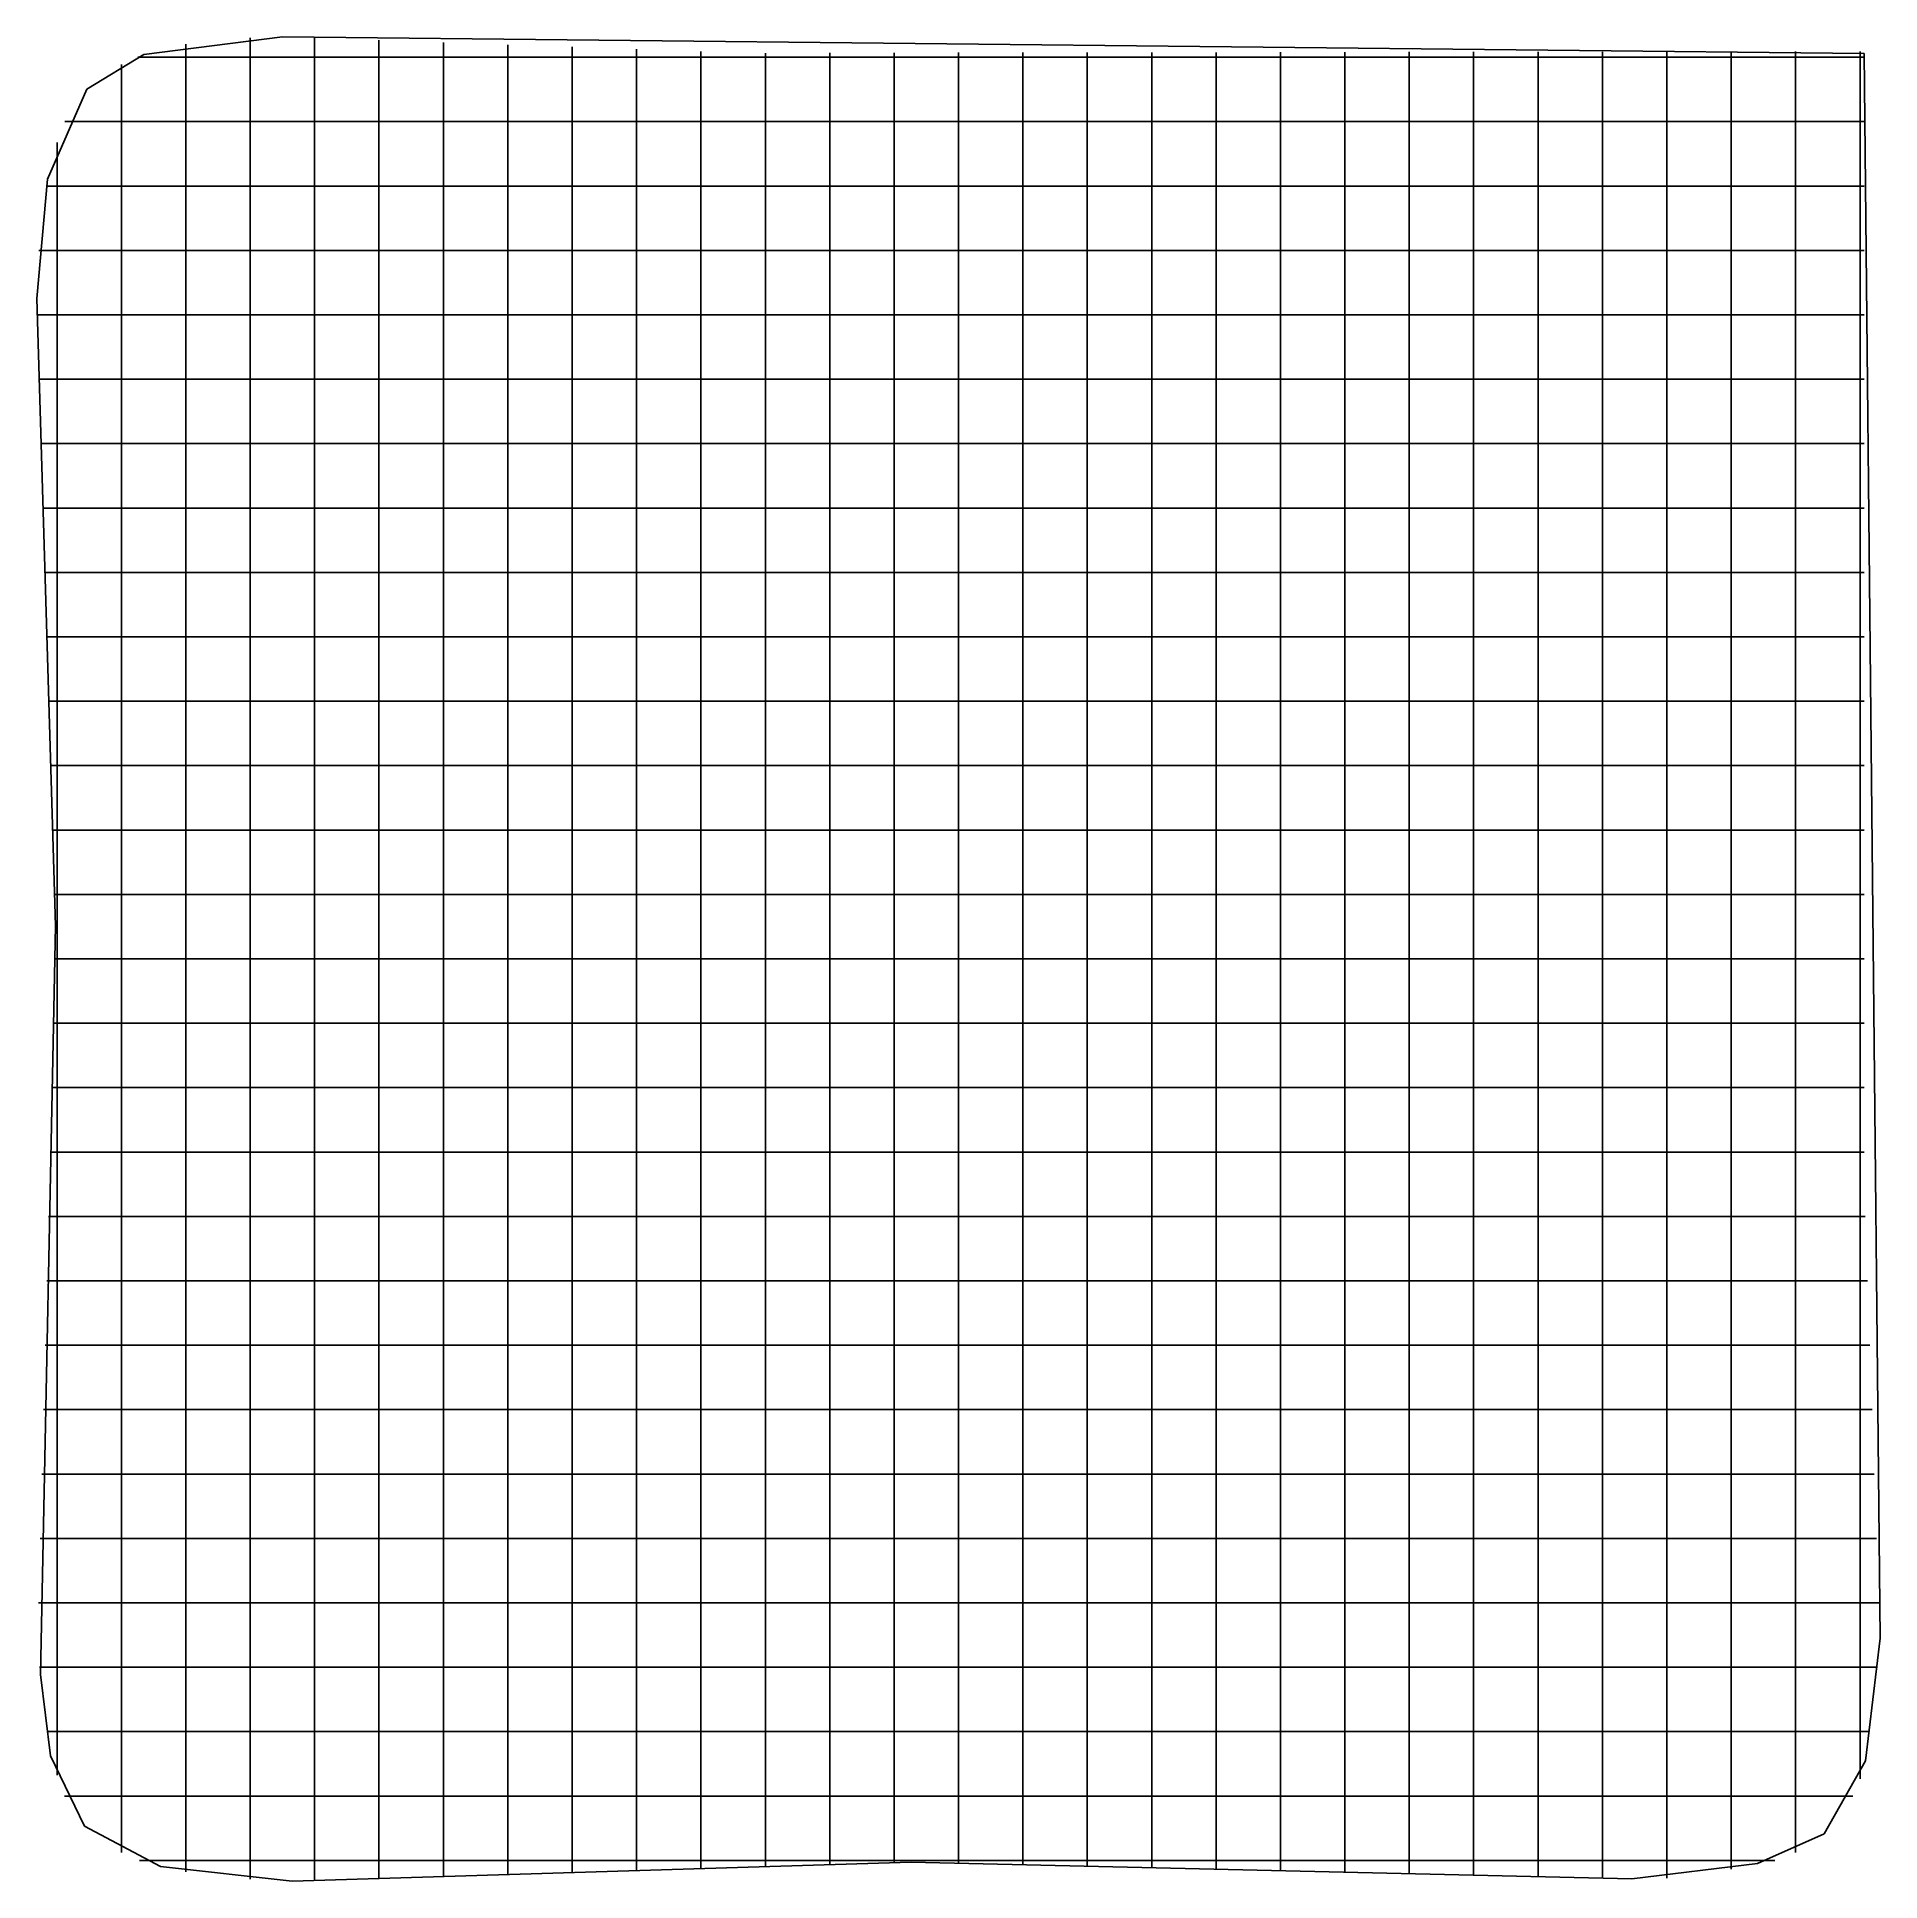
# Model space of a CAD drawing. Extents: x 0.4 to 14.7, y 0.4 to 14.8.
import ezdxf

# ---------------------------------------------------------------- set-up
doc = ezdxf.new("R2010")
doc.units = 0

msp = doc.modelspace()

# ---------------------------------------------------------------- linework, layer by layer
for p, q in [((1.26674, 14.612384), (2.342936, 14.750247)), ((1.26674, 14.612384), (2.342936, 14.750247)), ((2.342936, 14.750247), (14.62514, 14.621848)), ((2.342936, 14.750247), (14.62514, 14.621848)), ((0.824604, 14.345436), (1.26674, 14.612384)), ((0.824604, 14.345436), (1.26674, 14.612384)), ((1.592849, 14.640806), (1.592849, 14.695)), ((1.592849, 13.583019), (1.592849, 14.640806)), ((2.092849, 14.743), (2.092849, 14.744)), ((2.092849, 14.688806), (2.092849, 14.743)), ((2.092849, 13.544168), (2.092849, 14.688806)), ((2.592849, 14.687806), (2.592849, 14.742)), ((2.592849, 13.536613), (2.592849, 14.687806)), ((3.092849, 14.669806), (3.092849, 14.724)), ((3.092849, 13.546471), (3.092849, 14.669806)), ((3.592849, 14.652806), (3.592849, 14.707)), ((3.592849, 13.55651), (3.592849, 14.652806)), ((4.092849, 14.635626), (4.092849, 14.689819)), ((4.092849, 13.565548), (4.092849, 14.635626)), ((4.592849, 14.617806), (4.592849, 14.672)), ((4.592849, 13.575587), (4.592849, 14.617806)), ((5.092849, 14.600806), (5.092849, 14.655)), ((5.592849, 14.582806), (5.592849, 14.637)), ((6.092849, 14.570806), (6.092849, 14.625)), ((6.592849, 14.571806), (6.592849, 14.626)), ((7.092849, 14.572806), (7.092849, 14.627)), ((7.592849, 14.573806), (7.592849, 14.628)), ((8.092849, 14.573806), (8.092849, 14.628)), ((8.592849, 14.574806), (8.592849, 14.629)), ((9.092849, 14.575806), (9.092849, 14.63)), ((9.592849, 14.575806), (9.592849, 14.63)), ((10.092849, 14.576806), (10.092849, 14.631)), ((10.592849, 14.577806), (10.592849, 14.632)), ((11.092849, 14.578806), (11.092849, 14.633)), ((11.592849, 14.578806), (11.592849, 14.633)), ((12.092849, 14.579806), (12.092849, 14.634)), ((12.592849, 14.580806), (12.592849, 14.635)), ((13.092849, 14.581806), (13.092849, 14.635819)), ((13.592849, 14.581806), (13.592849, 14.636)), ((14.092849, 14.582806), (14.092849, 14.637)), ((14.592849, 14.583806), (14.592849, 14.638)), ((14.62514, 14.621848), (14.749008, 2.317632)), ((14.62514, 14.621848), (14.749008, 2.317632)), ((1.092849, 14.482626), (1.092849, 14.536819)), ((1.092849, 13.6772), (1.092849, 14.482626)), ((1.221, 14.592238), (1.275194, 14.592238)), ((1.221, 14.592238), (1.275194, 14.592238)), ((1.275194, 14.592238), (1.688968, 14.592238)), ((1.688968, 14.592238), (1.934774, 14.592238)), ((1.934774, 14.592238), (2.205742, 14.592238)), ((2.205742, 14.592238), (3.434774, 14.592238)), ((3.434774, 14.592238), (3.488968, 14.592238)), ((3.488968, 14.592238), (3.734774, 14.592238)), ((3.734774, 14.592238), (4.005742, 14.592238)), ((4.005742, 14.592238), (5.234774, 14.592238)), ((5.092849, 13.585626), (5.092849, 14.600806)), ((5.234774, 14.592238), (5.288968, 14.592238)), ((5.288968, 14.592238), (5.534774, 14.592238)), ((5.534774, 14.592238), (5.687961, 14.592238)), ((5.592849, 13.595484), (5.592849, 14.582806)), ((5.687961, 14.592238), (5.742155, 14.592238)), ((5.742155, 14.592238), (6.971187, 14.592238)), ((6.092849, 13.606426), (6.092849, 14.570806)), ((6.592849, 13.618897), (6.592849, 14.571806)), ((6.971187, 14.592238), (7.242155, 14.592238)), ((7.092849, 13.632187), (7.092849, 14.572806)), ((7.242155, 14.592238), (7.487961, 14.592238)), ((7.487961, 14.592238), (7.542155, 14.592238)), ((7.542155, 14.592238), (8.771187, 14.592238)), ((7.592849, 13.62909), (7.592849, 14.573806)), ((8.092849, 13.619258), (8.092849, 14.573806)), ((8.592849, 13.609606), (8.592849, 14.574806)), ((8.771187, 14.592238), (9.042155, 14.592238)), ((9.042155, 14.592238), (9.287961, 14.592238)), ((9.092849, 13.599955), (9.092849, 14.575806)), ((9.287961, 14.592238), (9.342155, 14.592238)), ((9.342155, 14.592238), (10.571187, 14.592238)), ((9.592849, 13.590123), (9.592849, 14.575806)), ((10.092849, 13.580471), (10.092849, 14.576806)), ((10.571187, 14.592238), (10.842155, 14.592238)), ((10.592849, 13.570819), (10.592849, 14.577806)), ((10.842155, 14.592238), (11.087961, 14.592238)), ((11.087961, 14.592238), (11.142155, 14.592238)), ((11.092849, 13.561168), (11.092849, 14.578806)), ((11.142155, 14.592238), (12.371187, 14.592238)), ((11.592849, 13.551335), (11.592849, 14.578806)), ((12.092849, 13.541684), (12.092849, 14.579806)), ((12.371187, 14.592238), (12.642155, 14.592238)), ((12.592849, 13.532032), (12.592849, 14.580806)), ((12.642155, 14.592238), (12.887961, 14.592238)), ((12.887961, 14.592238), (12.942155, 14.592238)), ((12.942155, 14.592238), (14.171187, 14.592238)), ((13.092849, 13.532213), (13.092849, 14.581806)), ((13.592849, 13.587929), (13.592849, 14.581806)), ((14.092849, 13.695445), (14.092849, 14.582806)), ((14.171187, 14.592238), (14.380194, 14.592238)), ((14.380194, 14.592238), (14.626, 14.592238)), ((14.592849, 14.164297), (14.592849, 14.583806)), ((0.520142, 13.645094), (0.824604, 14.345436)), ((0.520142, 13.645094), (0.824604, 14.345436)), ((0.654, 14.092238), (0.708194, 14.092238)), ((0.654, 14.092238), (0.708194, 14.092238)), ((0.708194, 14.092238), (1.586542, 14.092238)), ((1.586542, 14.092238), (1.85751, 14.092238)), ((1.85751, 14.092238), (2.103316, 14.092238)), ((2.103316, 14.092238), (2.15751, 14.092238)), ((2.15751, 14.092238), (3.386542, 14.092238)), ((3.386542, 14.092238), (3.65751, 14.092238)), ((3.65751, 14.092238), (3.903316, 14.092238)), ((3.903316, 14.092238), (3.95751, 14.092238)), ((3.95751, 14.092238), (5.186542, 14.092238)), ((5.186542, 14.092238), (5.45751, 14.092238)), ((5.45751, 14.092238), (5.703316, 14.092238)), ((5.703316, 14.092238), (5.75751, 14.092238)), ((5.75751, 14.092238), (6.986542, 14.092238)), ((6.986542, 14.092238), (7.25751, 14.092238)), ((7.25751, 14.092238), (7.503316, 14.092238)), ((7.503316, 14.092238), (7.55751, 14.092238)), ((7.55751, 14.092238), (8.786542, 14.092238)), ((8.786542, 14.092238), (9.05751, 14.092238)), ((9.05751, 14.092238), (9.303316, 14.092238)), ((9.303316, 14.092238), (9.35751, 14.092238)), ((9.35751, 14.092238), (10.586542, 14.092238)), ((10.586542, 14.092238), (10.85751, 14.092238)), ((10.85751, 14.092238), (11.103316, 14.092238)), ((11.103316, 14.092238), (11.15751, 14.092238)), ((11.15751, 14.092238), (12.386542, 14.092238)), ((12.386542, 14.092238), (12.65751, 14.092238)), ((12.65751, 14.092238), (12.903316, 14.092238)), ((12.903316, 14.092238), (12.95751, 14.092238)), ((12.95751, 14.092238), (14.186542, 14.092238)), ((14.186542, 14.092238), (14.380194, 14.092238)), ((14.380194, 14.092238), (14.626, 14.092238)), ((14.592849, 13.91931), (14.592849, 14.164297)), ((0.592849, 13.867568), (0.592849, 13.929)), ((14.592849, 13.648342), (14.592849, 13.91931)), ((0.592849, 13.813295), (0.592849, 13.867568)), ((0.592849, 12.584323), (0.592849, 13.813295)), ((0.436398, 12.718447), (0.520142, 13.645094)), ((0.436398, 12.718447), (0.520142, 13.645094)), ((1.092849, 13.406232), (1.092849, 13.6772)), ((6.092849, 13.335458), (6.092849, 13.606426)), ((6.592849, 13.347929), (6.592849, 13.618897)), ((7.092849, 13.361219), (7.092849, 13.632187)), ((7.592849, 13.357942), (7.592849, 13.62909)), ((8.092849, 13.34829), (8.092849, 13.619258)), ((8.592849, 13.338639), (8.592849, 13.609606)), ((14.092849, 13.424477), (14.092849, 13.695445)), ((14.592849, 12.41849), (14.592849, 13.648342)), ((0.511, 13.592238), (0.565194, 13.592238)), ((0.511, 13.592238), (0.565194, 13.592238)), ((0.565194, 13.592238), (1.56071, 13.592238)), ((1.56071, 13.592238), (1.831677, 13.592238)), ((1.592849, 13.312052), (1.592849, 13.583019)), ((1.831677, 13.592238), (2.077484, 13.592238)), ((2.077484, 13.592238), (2.131677, 13.592238)), ((2.092849, 13.2732), (2.092849, 13.544168)), ((2.131677, 13.592238), (3.36071, 13.592238)), ((2.592849, 13.265465), (2.592849, 13.536613)), ((3.092849, 13.275503), (3.092849, 13.546471)), ((3.36071, 13.592238), (3.631677, 13.592238)), ((3.592849, 13.285542), (3.592849, 13.55651)), ((3.631677, 13.592238), (3.877484, 13.592238)), ((3.877484, 13.592238), (3.931677, 13.592238)), ((3.931677, 13.592238), (5.16071, 13.592238)), ((4.092849, 13.294581), (4.092849, 13.565548)), ((4.592849, 13.304619), (4.592849, 13.575587)), ((5.092849, 13.314658), (5.092849, 13.585626)), ((5.16071, 13.592238), (5.431677, 13.592238)), ((5.431677, 13.592238), (5.677484, 13.592238)), ((5.592849, 13.324516), (5.592849, 13.595484)), ((5.677484, 13.592238), (5.731677, 13.592238)), ((5.731677, 13.592238), (6.96071, 13.592238)), ((6.96071, 13.592238), (7.231677, 13.592238)), ((7.231677, 13.592238), (7.477484, 13.592238)), ((7.477484, 13.592238), (7.531677, 13.592238)), ((7.531677, 13.592238), (8.76071, 13.592238)), ((8.76071, 13.592238), (9.031677, 13.592238)), ((9.031677, 13.592238), (9.277484, 13.592238)), ((9.092849, 13.328987), (9.092849, 13.599955)), ((9.277484, 13.592238), (9.331677, 13.592238)), ((9.331677, 13.592238), (10.56071, 13.592238)), ((9.592849, 13.319155), (9.592849, 13.590123)), ((10.092849, 13.309503), (10.092849, 13.580471)), ((10.56071, 13.592238), (10.831677, 13.592238)), ((10.592849, 13.299852), (10.592849, 13.570819)), ((10.831677, 13.592238), (11.077484, 13.592238)), ((11.077484, 13.592238), (11.131677, 13.592238)), ((11.092849, 13.290019), (11.092849, 13.561168)), ((11.131677, 13.592238), (12.36071, 13.592238)), ((11.592849, 13.280368), (11.592849, 13.551335)), ((12.092849, 13.270716), (12.092849, 13.541684)), ((12.36071, 13.592238), (12.631677, 13.592238)), ((12.592849, 13.261065), (12.592849, 13.532032)), ((12.631677, 13.592238), (12.877484, 13.592238)), ((12.877484, 13.592238), (12.931677, 13.592238)), ((12.931677, 13.592238), (14.16071, 13.592238)), ((13.092849, 13.261065), (13.092849, 13.532213)), ((13.592849, 13.316961), (13.592849, 13.587929)), ((14.16071, 13.592238), (14.380194, 13.592238)), ((14.380194, 13.592238), (14.626, 13.592238)), ((1.092849, 13.160426), (1.092849, 13.406232)), ((5.592849, 13.07871), (5.592849, 13.324516)), ((6.092849, 13.089652), (6.092849, 13.335458)), ((6.592849, 13.102942), (6.592849, 13.347929)), ((7.092849, 13.115413), (7.092849, 13.361219)), ((7.592849, 13.112135), (7.592849, 13.357942)), ((8.092849, 13.102484), (8.092849, 13.34829)), ((8.592849, 13.092832), (8.592849, 13.338639)), ((9.092849, 13.083181), (9.092849, 13.328987)), ((9.592849, 13.073348), (9.592849, 13.319155)), ((13.592849, 13.071155), (13.592849, 13.316961)), ((14.092849, 13.178671), (14.092849, 13.424477)), ((1.592849, 13.066245), (1.592849, 13.312052)), ((2.092849, 13.028213), (2.092849, 13.2732)), ((2.592849, 13.019658), (2.592849, 13.265465)), ((3.092849, 13.029697), (3.092849, 13.275503)), ((3.592849, 13.039735), (3.592849, 13.285542)), ((4.092849, 13.049594), (4.092849, 13.294581)), ((4.592849, 13.058813), (4.592849, 13.304619)), ((5.092849, 13.068852), (5.092849, 13.314658)), ((10.092849, 13.063697), (10.092849, 13.309503)), ((10.592849, 13.054045), (10.592849, 13.299852)), ((11.092849, 13.044213), (11.092849, 13.290019)), ((11.592849, 13.034561), (11.592849, 13.280368)), ((12.092849, 13.02491), (12.092849, 13.270716)), ((12.592849, 13.015258), (12.592849, 13.261065)), ((13.092849, 13.015258), (13.092849, 13.261065)), ((14.092849, 13.124477), (14.092849, 13.178671)), ((0.451, 13.092238), (0.505194, 13.092238)), ((0.451, 13.092238), (0.505194, 13.092238)), ((0.505194, 13.092238), (1.549871, 13.092238)), ((1.092849, 13.106232), (1.092849, 13.160426)), ((1.092849, 11.8772), (1.092849, 13.106232)), ((1.549871, 13.092238), (1.820839, 13.092238)), ((1.592849, 13.012052), (1.592849, 13.066245)), ((1.820839, 13.092238), (2.066645, 13.092238)), ((2.066645, 13.092238), (2.120839, 13.092238)), ((2.120839, 13.092238), (3.349871, 13.092238)), ((3.349871, 13.092238), (3.620839, 13.092238)), ((3.592849, 12.985542), (3.592849, 13.039735)), ((3.620839, 13.092238), (3.866645, 13.092238)), ((3.866645, 13.092238), (3.920839, 13.092238)), ((3.920839, 13.092238), (5.149871, 13.092238)), ((4.092849, 12.9954), (4.092849, 13.049594)), ((4.592849, 13.004619), (4.592849, 13.058813)), ((5.092849, 13.014658), (5.092849, 13.068852)), ((5.149871, 13.092238), (5.420839, 13.092238)), ((5.420839, 13.092238), (5.666645, 13.092238)), ((5.592849, 13.024516), (5.592849, 13.07871)), ((5.666645, 13.092238), (5.720839, 13.092238)), ((5.720839, 13.092238), (6.949871, 13.092238)), ((6.092849, 13.035458), (6.092849, 13.089652)), ((6.092849, 11.806426), (6.092849, 13.035458)), ((6.592849, 13.048748), (6.592849, 13.102942)), ((6.592849, 11.818897), (6.592849, 13.048748)), ((6.949871, 13.092238), (7.220839, 13.092238)), ((7.092849, 13.061219), (7.092849, 13.115413)), ((7.092849, 11.832187), (7.092849, 13.061219)), ((7.220839, 13.092238), (7.466645, 13.092238)), ((7.466645, 13.092238), (7.520839, 13.092238)), ((7.520839, 13.092238), (8.749871, 13.092238)), ((7.592849, 13.058123), (7.592849, 13.112135)), ((7.592849, 11.82909), (7.592849, 13.058123)), ((8.092849, 13.04829), (8.092849, 13.102484)), ((8.092849, 11.819258), (8.092849, 13.04829)), ((8.592849, 13.038639), (8.592849, 13.092832)), ((8.592849, 11.809606), (8.592849, 13.038639)), ((8.749871, 13.092238), (9.020839, 13.092238)), ((9.020839, 13.092238), (9.266645, 13.092238)), ((9.092849, 13.028987), (9.092849, 13.083181)), ((9.266645, 13.092238), (9.320839, 13.092238)), ((9.320839, 13.092238), (10.549871, 13.092238)), ((9.592849, 13.019155), (9.592849, 13.073348)), ((10.092849, 13.009503), (10.092849, 13.063697)), ((10.549871, 13.092238), (10.820839, 13.092238)), ((10.592849, 12.999852), (10.592849, 13.054045)), ((10.820839, 13.092238), (11.066645, 13.092238)), ((11.066645, 13.092238), (11.120839, 13.092238)), ((11.092849, 12.9902), (11.092849, 13.044213)), ((11.120839, 13.092238), (12.349871, 13.092238)), ((11.592849, 12.980368), (11.592849, 13.034561)), ((12.349871, 13.092238), (12.620839, 13.092238)), ((12.620839, 13.092238), (12.866645, 13.092238)), ((12.866645, 13.092238), (12.920839, 13.092238)), ((12.920839, 13.092238), (14.149871, 13.092238)), ((13.592849, 13.016961), (13.592849, 13.071155)), ((14.092849, 11.895445), (14.092849, 13.124477)), ((14.149871, 13.092238), (14.380194, 13.092238)), ((14.380194, 13.092238), (14.626, 13.092238)), ((1.592849, 11.783019), (1.592849, 13.012052)), ((2.092849, 12.974019), (2.092849, 13.028213)), ((2.092849, 11.744168), (2.092849, 12.974019)), ((2.592849, 12.965645), (2.592849, 13.019658)), ((2.592849, 11.736613), (2.592849, 12.965645)), ((3.092849, 12.975503), (3.092849, 13.029697)), ((3.092849, 11.746471), (3.092849, 12.975503)), ((3.592849, 11.75651), (3.592849, 12.985542)), ((4.092849, 11.765548), (4.092849, 12.9954)), ((4.592849, 11.775587), (4.592849, 13.004619)), ((5.092849, 11.785626), (5.092849, 13.014658)), ((5.592849, 11.795484), (5.592849, 13.024516)), ((9.092849, 11.799955), (9.092849, 13.028987)), ((9.592849, 11.790123), (9.592849, 13.019155)), ((10.092849, 11.780471), (10.092849, 13.009503)), ((10.592849, 11.770819), (10.592849, 12.999852)), ((11.092849, 11.761168), (11.092849, 12.9902)), ((11.592849, 11.751335), (11.592849, 12.980368)), ((12.092849, 12.970716), (12.092849, 13.02491)), ((12.092849, 11.741684), (12.092849, 12.970716)), ((12.592849, 12.961065), (12.592849, 13.015258)), ((12.592849, 11.732032), (12.592849, 12.961065)), ((13.092849, 12.961245), (13.092849, 13.015258)), ((13.092849, 11.732213), (13.092849, 12.961245)), ((13.592849, 11.787929), (13.592849, 13.016961)), ((0.581722, 7.849334), (0.436398, 12.718447)), ((0.581722, 7.849334), (0.436398, 12.718447)), ((0.438, 12.592238), (0.492194, 12.592238)), ((0.438, 12.592238), (0.492194, 12.592238)), ((0.492194, 12.592238), (1.547523, 12.592238)), ((0.592849, 12.313355), (0.592849, 12.584323)), ((1.547523, 12.592238), (1.81849, 12.592238)), ((1.81849, 12.592238), (2.064297, 12.592238)), ((2.064297, 12.592238), (2.11849, 12.592238)), ((2.11849, 12.592238), (3.347523, 12.592238)), ((3.347523, 12.592238), (3.61849, 12.592238)), ((3.61849, 12.592238), (3.864297, 12.592238)), ((3.864297, 12.592238), (3.91849, 12.592238)), ((3.91849, 12.592238), (5.147523, 12.592238)), ((5.147523, 12.592238), (5.41849, 12.592238)), ((5.41849, 12.592238), (5.664297, 12.592238)), ((5.664297, 12.592238), (5.71849, 12.592238)), ((5.71849, 12.592238), (6.947523, 12.592238)), ((6.947523, 12.592238), (7.21849, 12.592238)), ((7.21849, 12.592238), (7.464297, 12.592238)), ((7.464297, 12.592238), (7.51849, 12.592238)), ((7.51849, 12.592238), (8.747523, 12.592238)), ((8.747523, 12.592238), (9.01849, 12.592238)), ((9.01849, 12.592238), (9.264297, 12.592238)), ((9.264297, 12.592238), (9.31849, 12.592238)), ((9.31849, 12.592238), (10.547523, 12.592238)), ((10.547523, 12.592238), (10.81849, 12.592238)), ((10.81849, 12.592238), (11.064297, 12.592238)), ((11.064297, 12.592238), (11.11849, 12.592238)), ((11.11849, 12.592238), (12.347523, 12.592238)), ((12.347523, 12.592238), (12.61849, 12.592238)), ((12.61849, 12.592238), (12.864297, 12.592238)), ((12.864297, 12.592238), (12.91849, 12.592238)), ((12.91849, 12.592238), (14.147523, 12.592238)), ((14.147523, 12.592238), (14.380194, 12.592238)), ((14.380194, 12.592238), (14.626, 12.592238)), ((14.592849, 12.364297), (14.592849, 12.41849)), ((14.592849, 12.11931), (14.592849, 12.364297)), ((0.592849, 12.067548), (0.592849, 12.313355)), ((0.453, 12.092238), (0.507194, 12.092238)), ((0.453, 12.092238), (0.507194, 12.092238)), ((0.507194, 12.092238), (1.550232, 12.092238)), ((0.592849, 12.013355), (0.592849, 12.067548)), ((1.550232, 12.092238), (1.8212, 12.092238)), ((1.8212, 12.092238), (2.067006, 12.092238)), ((2.067006, 12.092238), (2.1212, 12.092238)), ((2.1212, 12.092238), (3.350232, 12.092238)), ((3.350232, 12.092238), (3.6212, 12.092238)), ((3.6212, 12.092238), (3.867006, 12.092238)), ((3.867006, 12.092238), (3.9212, 12.092238)), ((3.9212, 12.092238), (5.150232, 12.092238)), ((5.150232, 12.092238), (5.4212, 12.092238)), ((5.4212, 12.092238), (5.667006, 12.092238)), ((5.667006, 12.092238), (5.7212, 12.092238)), ((5.7212, 12.092238), (6.950232, 12.092238)), ((6.950232, 12.092238), (7.2212, 12.092238)), ((7.2212, 12.092238), (7.467006, 12.092238)), ((7.467006, 12.092238), (7.5212, 12.092238)), ((7.5212, 12.092238), (8.750232, 12.092238)), ((8.750232, 12.092238), (9.0212, 12.092238)), ((9.0212, 12.092238), (9.267006, 12.092238)), ((9.267006, 12.092238), (9.3212, 12.092238)), ((9.3212, 12.092238), (10.550232, 12.092238)), ((10.550232, 12.092238), (10.8212, 12.092238)), ((10.8212, 12.092238), (11.067006, 12.092238)), ((11.067006, 12.092238), (11.1212, 12.092238)), ((11.1212, 12.092238), (12.350232, 12.092238)), ((12.350232, 12.092238), (12.6212, 12.092238)), ((12.6212, 12.092238), (12.867006, 12.092238)), ((12.867006, 12.092238), (12.9212, 12.092238)), ((12.9212, 12.092238), (14.150232, 12.092238)), ((14.150232, 12.092238), (14.380194, 12.092238)), ((14.380194, 12.092238), (14.626, 12.092238)), ((14.592849, 11.848342), (14.592849, 12.11931)), ((0.592849, 10.784323), (0.592849, 12.013355)), ((14.092849, 11.624477), (14.092849, 11.895445)), ((1.092849, 11.606232), (1.092849, 11.8772)), ((1.592849, 11.512052), (1.592849, 11.783019)), ((2.092849, 11.4732), (2.092849, 11.744168)), ((3.092849, 11.475503), (3.092849, 11.746471)), ((3.592849, 11.485542), (3.592849, 11.75651)), ((4.092849, 11.494581), (4.092849, 11.765548)), ((4.592849, 11.504619), (4.592849, 11.775587)), ((5.092849, 11.514658), (5.092849, 11.785626)), ((5.592849, 11.524516), (5.592849, 11.795484)), ((6.092849, 11.535458), (6.092849, 11.806426)), ((6.592849, 11.547929), (6.592849, 11.818897)), ((7.092849, 11.561219), (7.092849, 11.832187)), ((7.592849, 11.557942), (7.592849, 11.82909)), ((8.092849, 11.54829), (8.092849, 11.819258)), ((8.592849, 11.538639), (8.592849, 11.809606)), ((9.092849, 11.528987), (9.092849, 11.799955)), ((9.592849, 11.519155), (9.592849, 11.790123)), ((10.092849, 11.509503), (10.092849, 11.780471)), ((10.592849, 11.499852), (10.592849, 11.770819)), ((11.092849, 11.490019), (11.092849, 11.761168)), ((11.592849, 11.480368), (11.592849, 11.751335)), ((12.092849, 11.470716), (12.092849, 11.741684)), ((13.592849, 11.516961), (13.592849, 11.787929)), ((14.592849, 10.61849), (14.592849, 11.848342)), ((1.092849, 11.360426), (1.092849, 11.606232)), ((2.592849, 11.465465), (2.592849, 11.736613)), ((12.592849, 11.461065), (12.592849, 11.732032)), ((13.092849, 11.461065), (13.092849, 11.732213)), ((14.092849, 11.378671), (14.092849, 11.624477)), ((0.468, 11.592238), (0.522194, 11.592238)), ((0.468, 11.592238), (0.522194, 11.592238)), ((0.522194, 11.592238), (1.552942, 11.592238)), ((1.552942, 11.592238), (1.82391, 11.592238)), ((1.592849, 11.266245), (1.592849, 11.512052)), ((1.82391, 11.592238), (2.069716, 11.592238)), ((2.069716, 11.592238), (2.12391, 11.592238)), ((2.092849, 11.228213), (2.092849, 11.4732)), ((2.12391, 11.592238), (3.352942, 11.592238)), ((2.592849, 11.219658), (2.592849, 11.465465)), ((3.092849, 11.229697), (3.092849, 11.475503)), ((3.352942, 11.592238), (3.62391, 11.592238)), ((3.592849, 11.239735), (3.592849, 11.485542)), ((3.62391, 11.592238), (3.869716, 11.592238)), ((3.869716, 11.592238), (3.92391, 11.592238)), ((3.92391, 11.592238), (5.152942, 11.592238)), ((4.092849, 11.249594), (4.092849, 11.494581)), ((4.592849, 11.258813), (4.592849, 11.504619)), ((5.092849, 11.268852), (5.092849, 11.514658)), ((5.152942, 11.592238), (5.42391, 11.592238)), ((5.42391, 11.592238), (5.669716, 11.592238)), ((5.592849, 11.27871), (5.592849, 11.524516)), ((5.669716, 11.592238), (5.72391, 11.592238)), ((5.72391, 11.592238), (6.952942, 11.592238)), ((6.092849, 11.289652), (6.092849, 11.535458)), ((6.592849, 11.302942), (6.592849, 11.547929)), ((6.952942, 11.592238), (7.22391, 11.592238)), ((7.092849, 11.315413), (7.092849, 11.561219)), ((7.22391, 11.592238), (7.469716, 11.592238)), ((7.469716, 11.592238), (7.52391, 11.592238)), ((7.52391, 11.592238), (8.752942, 11.592238)), ((7.592849, 11.312135), (7.592849, 11.557942)), ((8.092849, 11.302484), (8.092849, 11.54829)), ((8.592849, 11.292832), (8.592849, 11.538639)), ((8.752942, 11.592238), (9.02391, 11.592238)), ((9.02391, 11.592238), (9.269716, 11.592238)), ((9.092849, 11.283181), (9.092849, 11.528987)), ((9.269716, 11.592238), (9.32391, 11.592238)), ((9.32391, 11.592238), (10.552942, 11.592238)), ((9.592849, 11.273348), (9.592849, 11.519155)), ((10.092849, 11.263697), (10.092849, 11.509503)), ((10.552942, 11.592238), (10.82391, 11.592238)), ((10.592849, 11.254045), (10.592849, 11.499852)), ((10.82391, 11.592238), (11.069716, 11.592238)), ((11.069716, 11.592238), (11.12391, 11.592238)), ((11.092849, 11.244213), (11.092849, 11.490019)), ((11.12391, 11.592238), (12.352942, 11.592238)), ((11.592849, 11.234561), (11.592849, 11.480368)), ((12.092849, 11.22491), (12.092849, 11.470716)), ((12.352942, 11.592238), (12.62391, 11.592238)), ((12.592849, 11.215258), (12.592849, 11.461065)), ((12.62391, 11.592238), (12.869716, 11.592238)), ((12.869716, 11.592238), (12.92391, 11.592238)), ((12.92391, 11.592238), (14.152942, 11.592238)), ((13.092849, 11.215258), (13.092849, 11.461065)), ((13.592849, 11.271155), (13.592849, 11.516961)), ((14.152942, 11.592238), (14.380194, 11.592238)), ((14.380194, 11.592238), (14.626, 11.592238)), ((1.092849, 11.306232), (1.092849, 11.360426)), ((7.092849, 11.261219), (7.092849, 11.315413)), ((7.592849, 11.258123), (7.592849, 11.312135)), ((14.092849, 11.324477), (14.092849, 11.378671)), ((14.092849, 10.095445), (14.092849, 11.324477)), ((1.092849, 10.0772), (1.092849, 11.306232)), ((1.592849, 11.212052), (1.592849, 11.266245)), ((1.592849, 9.983019), (1.592849, 11.212052)), ((2.092849, 11.174019), (2.092849, 11.228213)), ((2.092849, 9.944168), (2.092849, 11.174019)), ((2.592849, 11.165645), (2.592849, 11.219658)), ((3.092849, 11.175503), (3.092849, 11.229697)), ((3.092849, 9.946471), (3.092849, 11.175503)), ((3.592849, 11.185542), (3.592849, 11.239735)), ((3.592849, 9.95651), (3.592849, 11.185542)), ((4.092849, 11.1954), (4.092849, 11.249594)), ((4.092849, 9.965548), (4.092849, 11.1954)), ((4.592849, 11.204619), (4.592849, 11.258813)), ((4.592849, 9.975587), (4.592849, 11.204619)), ((5.092849, 11.214658), (5.092849, 11.268852)), ((5.092849, 9.985626), (5.092849, 11.214658)), ((5.592849, 11.224516), (5.592849, 11.27871)), ((5.592849, 9.995484), (5.592849, 11.224516)), ((6.092849, 11.235458), (6.092849, 11.289652)), ((6.092849, 10.006426), (6.092849, 11.235458)), ((6.592849, 11.248748), (6.592849, 11.302942)), ((6.592849, 10.018897), (6.592849, 11.248748)), ((7.092849, 10.032187), (7.092849, 11.261219)), ((7.592849, 10.02909), (7.592849, 11.258123)), ((8.092849, 11.24829), (8.092849, 11.302484)), ((8.092849, 10.019258), (8.092849, 11.24829)), ((8.592849, 11.238639), (8.592849, 11.292832)), ((8.592849, 10.009606), (8.592849, 11.238639)), ((9.092849, 11.228987), (9.092849, 11.283181)), ((9.092849, 9.999955), (9.092849, 11.228987)), ((9.592849, 11.219155), (9.592849, 11.273348)), ((9.592849, 9.990123), (9.592849, 11.219155)), ((10.092849, 11.209503), (10.092849, 11.263697)), ((10.092849, 9.980471), (10.092849, 11.209503)), ((10.592849, 11.199852), (10.592849, 11.254045)), ((10.592849, 9.970819), (10.592849, 11.199852)), ((11.092849, 11.1902), (11.092849, 11.244213)), ((11.092849, 9.961168), (11.092849, 11.1902)), ((11.592849, 11.180368), (11.592849, 11.234561)), ((11.592849, 9.951335), (11.592849, 11.180368)), ((12.092849, 11.170716), (12.092849, 11.22491)), ((12.092849, 9.941684), (12.092849, 11.170716)), ((12.592849, 11.161065), (12.592849, 11.215258)), ((13.092849, 11.161245), (13.092849, 11.215258)), ((13.592849, 11.216961), (13.592849, 11.271155)), ((13.592849, 9.987929), (13.592849, 11.216961)), ((0.484, 11.092238), (0.538194, 11.092238)), ((0.484, 11.092238), (0.538194, 11.092238)), ((0.538194, 11.092238), (1.555832, 11.092238)), ((1.555832, 11.092238), (1.8268, 11.092238)), ((1.8268, 11.092238), (2.072606, 11.092238)), ((2.072606, 11.092238), (2.1268, 11.092238)), ((2.1268, 11.092238), (3.355832, 11.092238)), ((2.592849, 9.936613), (2.592849, 11.165645)), ((3.355832, 11.092238), (3.6268, 11.092238)), ((3.6268, 11.092238), (3.872606, 11.092238)), ((3.872606, 11.092238), (3.9268, 11.092238)), ((3.9268, 11.092238), (5.155832, 11.092238)), ((5.155832, 11.092238), (5.4268, 11.092238)), ((5.4268, 11.092238), (5.672606, 11.092238)), ((5.672606, 11.092238), (5.7268, 11.092238)), ((5.7268, 11.092238), (6.955832, 11.092238)), ((6.955832, 11.092238), (7.2268, 11.092238)), ((7.2268, 11.092238), (7.472606, 11.092238)), ((7.472606, 11.092238), (7.5268, 11.092238)), ((7.5268, 11.092238), (8.755832, 11.092238)), ((8.755832, 11.092238), (9.0268, 11.092238)), ((9.0268, 11.092238), (9.272606, 11.092238)), ((9.272606, 11.092238), (9.3268, 11.092238)), ((9.3268, 11.092238), (10.555832, 11.092238)), ((10.555832, 11.092238), (10.8268, 11.092238)), ((10.8268, 11.092238), (11.072606, 11.092238)), ((11.072606, 11.092238), (11.1268, 11.092238)), ((11.1268, 11.092238), (12.355832, 11.092238)), ((12.355832, 11.092238), (12.6268, 11.092238)), ((12.592849, 9.932032), (12.592849, 11.161065)), ((12.6268, 11.092238), (12.872606, 11.092238)), ((12.872606, 11.092238), (12.9268, 11.092238)), ((12.9268, 11.092238), (14.155832, 11.092238)), ((13.092849, 9.932213), (13.092849, 11.161245)), ((14.155832, 11.092238), (14.380194, 11.092238)), ((14.380194, 11.092238), (14.626, 11.092238)), ((0.592849, 10.513355), (0.592849, 10.784323)), ((14.592849, 10.564297), (14.592849, 10.61849)), ((0.499, 10.592238), (0.553194, 10.592238)), ((0.499, 10.592238), (0.553194, 10.592238)), ((0.553194, 10.592238), (1.558542, 10.592238)), ((0.592849, 10.267548), (0.592849, 10.513355)), ((1.558542, 10.592238), (1.82951, 10.592238)), ((1.82951, 10.592238), (2.075316, 10.592238)), ((2.075316, 10.592238), (2.12951, 10.592238)), ((2.12951, 10.592238), (3.358542, 10.592238)), ((3.358542, 10.592238), (3.62951, 10.592238)), ((3.62951, 10.592238), (3.875316, 10.592238)), ((3.875316, 10.592238), (3.92951, 10.592238)), ((3.92951, 10.592238), (5.158542, 10.592238)), ((5.158542, 10.592238), (5.42951, 10.592238)), ((5.42951, 10.592238), (5.675316, 10.592238)), ((5.675316, 10.592238), (5.72951, 10.592238)), ((5.72951, 10.592238), (6.958542, 10.592238)), ((6.958542, 10.592238), (7.22951, 10.592238)), ((7.22951, 10.592238), (7.475316, 10.592238)), ((7.475316, 10.592238), (7.52951, 10.592238)), ((7.52951, 10.592238), (8.758542, 10.592238)), ((8.758542, 10.592238), (9.02951, 10.592238)), ((9.02951, 10.592238), (9.275316, 10.592238)), ((9.275316, 10.592238), (9.32951, 10.592238)), ((9.32951, 10.592238), (10.558542, 10.592238)), ((10.558542, 10.592238), (10.82951, 10.592238)), ((10.82951, 10.592238), (11.075316, 10.592238)), ((11.075316, 10.592238), (11.12951, 10.592238)), ((11.12951, 10.592238), (12.358542, 10.592238)), ((12.358542, 10.592238), (12.62951, 10.592238)), ((12.62951, 10.592238), (12.875316, 10.592238)), ((12.875316, 10.592238), (12.92951, 10.592238)), ((12.92951, 10.592238), (14.158542, 10.592238)), ((14.158542, 10.592238), (14.380194, 10.592238)), ((14.380194, 10.592238), (14.626, 10.592238)), ((14.592849, 10.31931), (14.592849, 10.564297)), ((14.592849, 10.048342), (14.592849, 10.31931)), ((0.592849, 10.213355), (0.592849, 10.267548)), ((0.592849, 8.984323), (0.592849, 10.213355)), ((0.514, 10.092238), (0.568194, 10.092238)), ((0.514, 10.092238), (0.568194, 10.092238)), ((0.568194, 10.092238), (1.561252, 10.092238)), ((1.092849, 9.806232), (1.092849, 10.0772)), ((1.561252, 10.092238), (1.832219, 10.092238)), ((1.832219, 10.092238), (2.078026, 10.092238)), ((2.078026, 10.092238), (2.132219, 10.092238)), ((2.132219, 10.092238), (3.361252, 10.092238)), ((3.361252, 10.092238), (3.632219, 10.092238)), ((3.632219, 10.092238), (3.878026, 10.092238)), ((3.878026, 10.092238), (3.932219, 10.092238)), ((3.932219, 10.092238), (5.161252, 10.092238)), ((5.161252, 10.092238), (5.432219, 10.092238)), ((5.432219, 10.092238), (5.678026, 10.092238)), ((5.678026, 10.092238), (5.732219, 10.092238)), ((5.732219, 10.092238), (6.961252, 10.092238)), ((6.961252, 10.092238), (7.232219, 10.092238)), ((7.092849, 9.761219), (7.092849, 10.032187)), ((7.232219, 10.092238), (7.478026, 10.092238)), ((7.478026, 10.092238), (7.532219, 10.092238)), ((7.532219, 10.092238), (8.761252, 10.092238)), ((7.592849, 9.757942), (7.592849, 10.02909)), ((8.761252, 10.092238), (9.032219, 10.092238)), ((9.032219, 10.092238), (9.278026, 10.092238)), ((9.278026, 10.092238), (9.332219, 10.092238)), ((9.332219, 10.092238), (10.561252, 10.092238)), ((10.561252, 10.092238), (10.832219, 10.092238)), ((10.832219, 10.092238), (11.078026, 10.092238)), ((11.078026, 10.092238), (11.132219, 10.092238)), ((11.132219, 10.092238), (12.361252, 10.092238)), ((12.361252, 10.092238), (12.632219, 10.092238)), ((12.632219, 10.092238), (12.878026, 10.092238)), ((12.878026, 10.092238), (12.932219, 10.092238)), ((12.932219, 10.092238), (14.161252, 10.092238)), ((14.092849, 9.824477), (14.092849, 10.095445)), ((14.161252, 10.092238), (14.380194, 10.092238)), ((14.380194, 10.092238), (14.626, 10.092238)), ((14.592849, 8.81849), (14.592849, 10.048342)), ((1.592849, 9.712052), (1.592849, 9.983019)), ((2.092849, 9.6732), (2.092849, 9.944168)), ((2.592849, 9.665465), (2.592849, 9.936613)), ((3.092849, 9.675503), (3.092849, 9.946471)), ((3.592849, 9.685542), (3.592849, 9.95651)), ((4.092849, 9.694581), (4.092849, 9.965548)), ((4.592849, 9.704619), (4.592849, 9.975587)), ((5.092849, 9.714658), (5.092849, 9.985626)), ((5.592849, 9.724516), (5.592849, 9.995484)), ((6.092849, 9.735458), (6.092849, 10.006426)), ((6.592849, 9.747929), (6.592849, 10.018897)), ((8.092849, 9.74829), (8.092849, 10.019258)), ((8.592849, 9.738639), (8.592849, 10.009606)), ((9.092849, 9.728987), (9.092849, 9.999955)), ((9.592849, 9.719155), (9.592849, 9.990123)), ((10.092849, 9.709503), (10.092849, 9.980471)), ((10.592849, 9.699852), (10.592849, 9.970819)), ((11.092849, 9.690019), (11.092849, 9.961168)), ((11.592849, 9.680368), (11.592849, 9.951335)), ((12.092849, 9.670716), (12.092849, 9.941684)), ((12.592849, 9.661065), (12.592849, 9.932032)), ((13.092849, 9.661065), (13.092849, 9.932213)), ((13.592849, 9.716961), (13.592849, 9.987929)), ((1.092849, 9.560426), (1.092849, 9.806232)), ((6.592849, 9.502942), (6.592849, 9.747929)), ((7.092849, 9.515413), (7.092849, 9.761219)), ((7.592849, 9.512135), (7.592849, 9.757942)), ((8.092849, 9.502484), (8.092849, 9.74829)), ((8.592849, 9.492832), (8.592849, 9.738639)), ((14.092849, 9.578671), (14.092849, 9.824477)), ((1.592849, 9.466245), (1.592849, 9.712052)), ((2.092849, 9.428213), (2.092849, 9.6732)), ((2.592849, 9.419658), (2.592849, 9.665465)), ((3.092849, 9.429697), (3.092849, 9.675503)), ((3.592849, 9.439735), (3.592849, 9.685542)), ((4.092849, 9.449594), (4.092849, 9.694581)), ((4.592849, 9.458813), (4.592849, 9.704619)), ((5.092849, 9.468852), (5.092849, 9.714658)), ((5.592849, 9.47871), (5.592849, 9.724516)), ((6.092849, 9.489652), (6.092849, 9.735458)), ((9.092849, 9.483181), (9.092849, 9.728987)), ((9.592849, 9.473348), (9.592849, 9.719155)), ((10.092849, 9.463697), (10.092849, 9.709503)), ((10.592849, 9.454045), (10.592849, 9.699852)), ((11.092849, 9.444213), (11.092849, 9.690019)), ((11.592849, 9.434561), (11.592849, 9.680368)), ((12.092849, 9.42491), (12.092849, 9.670716)), ((12.592849, 9.415258), (12.592849, 9.661065)), ((13.092849, 9.415258), (13.092849, 9.661065)), ((13.592849, 9.471155), (13.592849, 9.716961)), ((0.529, 9.592238), (0.583194, 9.592238)), ((0.529, 9.592238), (0.583194, 9.592238)), ((0.583194, 9.592238), (1.563961, 9.592238)), ((1.092849, 9.506232), (1.092849, 9.560426)), ((1.092849, 8.2772), (1.092849, 9.506232)), ((1.563961, 9.592238), (1.83511, 9.592238)), ((1.592849, 9.412052), (1.592849, 9.466245)), ((1.83511, 9.592238), (2.080916, 9.592238)), ((2.080916, 9.592238), (2.134929, 9.592238)), ((2.134929, 9.592238), (3.363961, 9.592238)), ((3.363961, 9.592238), (3.63511, 9.592238)), ((3.63511, 9.592238), (3.880916, 9.592238)), ((3.880916, 9.592238), (3.934929, 9.592238)), ((3.934929, 9.592238), (5.163961, 9.592238)), ((4.592849, 9.404619), (4.592849, 9.458813)), ((5.092849, 9.414658), (5.092849, 9.468852)), ((5.163961, 9.592238), (5.43511, 9.592238)), ((5.43511, 9.592238), (5.680916, 9.592238)), ((5.592849, 9.424516), (5.592849, 9.47871)), ((5.680916, 9.592238), (5.734929, 9.592238)), ((5.734929, 9.592238), (6.963961, 9.592238)), ((6.092849, 9.435458), (6.092849, 9.489652)), ((6.592849, 9.448748), (6.592849, 9.502942)), ((6.963961, 9.592238), (7.23511, 9.592238)), ((7.092849, 9.461219), (7.092849, 9.515413)), ((7.092849, 8.232187), (7.092849, 9.461219)), ((7.23511, 9.592238), (7.480916, 9.592238)), ((7.480916, 9.592238), (7.534929, 9.592238)), ((7.534929, 9.592238), (8.763961, 9.592238)), ((7.592849, 9.458123), (7.592849, 9.512135)), ((7.592849, 8.22909), (7.592849, 9.458123)), ((8.092849, 9.44829), (8.092849, 9.502484)), ((8.592849, 9.438639), (8.592849, 9.492832)), ((8.763961, 9.592238), (9.03511, 9.592238)), ((9.03511, 9.592238), (9.280916, 9.592238)), ((9.092849, 9.428987), (9.092849, 9.483181)), ((9.280916, 9.592238), (9.334929, 9.592238)), ((9.334929, 9.592238), (10.563961, 9.592238)), ((9.592849, 9.419155), (9.592849, 9.473348)), ((10.092849, 9.409503), (10.092849, 9.463697)), ((10.563961, 9.592238), (10.83511, 9.592238)), ((10.592849, 9.399852), (10.592849, 9.454045)), ((10.83511, 9.592238), (11.080916, 9.592238)), ((11.080916, 9.592238), (11.134929, 9.592238)), ((11.134929, 9.592238), (12.363961, 9.592238)), ((12.363961, 9.592238), (12.63511, 9.592238)), ((12.63511, 9.592238), (12.880916, 9.592238)), ((12.880916, 9.592238), (12.934929, 9.592238)), ((12.934929, 9.592238), (14.163961, 9.592238)), ((13.592849, 9.416961), (13.592849, 9.471155)), ((14.092849, 9.524477), (14.092849, 9.578671)), ((14.092849, 8.295445), (14.092849, 9.524477)), ((14.163961, 9.592238), (14.380194, 9.592238)), ((14.380194, 9.592238), (14.626, 9.592238)), ((1.592849, 8.183019), (1.592849, 9.412052)), ((2.092849, 9.374019), (2.092849, 9.428213)), ((2.092849, 8.144168), (2.092849, 9.374019)), ((2.592849, 9.365645), (2.592849, 9.419658)), ((2.592849, 8.136613), (2.592849, 9.365645)), ((3.092849, 9.375503), (3.092849, 9.429697)), ((3.092849, 8.146471), (3.092849, 9.375503)), ((3.592849, 9.385542), (3.592849, 9.439735)), ((3.592849, 8.15651), (3.592849, 9.385542)), ((4.092849, 9.3954), (4.092849, 9.449594)), ((4.092849, 8.165548), (4.092849, 9.3954)), ((4.592849, 8.175587), (4.592849, 9.404619)), ((5.092849, 8.185626), (5.092849, 9.414658)), ((5.592849, 8.195484), (5.592849, 9.424516)), ((6.092849, 8.206426), (6.092849, 9.435458)), ((6.592849, 8.218897), (6.592849, 9.448748)), ((8.092849, 8.219258), (8.092849, 9.44829)), ((8.592849, 8.209606), (8.592849, 9.438639)), ((9.092849, 8.199955), (9.092849, 9.428987)), ((9.592849, 8.190123), (9.592849, 9.419155)), ((10.092849, 8.180471), (10.092849, 9.409503)), ((10.592849, 8.170819), (10.592849, 9.399852)), ((11.092849, 9.3902), (11.092849, 9.444213)), ((11.092849, 8.161168), (11.092849, 9.3902)), ((11.592849, 9.380368), (11.592849, 9.434561)), ((11.592849, 8.151335), (11.592849, 9.380368)), ((12.092849, 9.370716), (12.092849, 9.42491)), ((12.092849, 8.141684), (12.092849, 9.370716)), ((12.592849, 9.361065), (12.592849, 9.415258)), ((12.592849, 8.132032), (12.592849, 9.361065)), ((13.092849, 9.361245), (13.092849, 9.415258)), ((13.092849, 8.132213), (13.092849, 9.361245)), ((13.592849, 8.187929), (13.592849, 9.416961)), ((0.545, 9.092238), (0.599194, 9.092238)), ((0.545, 9.092238), (0.599194, 9.092238)), ((0.599194, 9.092238), (1.566852, 9.092238)), ((1.566852, 9.092238), (1.837819, 9.092238)), ((1.837819, 9.092238), (2.083626, 9.092238)), ((2.083626, 9.092238), (2.137819, 9.092238)), ((2.137819, 9.092238), (3.366852, 9.092238)), ((3.366852, 9.092238), (3.637819, 9.092238)), ((3.637819, 9.092238), (3.883626, 9.092238)), ((3.883626, 9.092238), (3.937819, 9.092238)), ((3.937819, 9.092238), (5.166852, 9.092238)), ((5.166852, 9.092238), (5.437819, 9.092238)), ((5.437819, 9.092238), (5.683626, 9.092238)), ((5.683626, 9.092238), (5.737819, 9.092238)), ((5.737819, 9.092238), (6.966852, 9.092238)), ((6.966852, 9.092238), (7.237819, 9.092238)), ((7.237819, 9.092238), (7.483626, 9.092238)), ((7.483626, 9.092238), (7.537819, 9.092238)), ((7.537819, 9.092238), (8.766852, 9.092238)), ((8.766852, 9.092238), (9.037819, 9.092238)), ((9.037819, 9.092238), (9.283626, 9.092238)), ((9.283626, 9.092238), (9.337819, 9.092238)), ((9.337819, 9.092238), (10.566852, 9.092238)), ((10.566852, 9.092238), (10.837819, 9.092238)), ((10.837819, 9.092238), (11.083626, 9.092238)), ((11.083626, 9.092238), (11.137819, 9.092238)), ((11.137819, 9.092238), (12.366852, 9.092238)), ((12.366852, 9.092238), (12.637819, 9.092238)), ((12.637819, 9.092238), (12.883626, 9.092238)), ((12.883626, 9.092238), (12.937819, 9.092238)), ((12.937819, 9.092238), (14.166852, 9.092238)), ((14.166852, 9.092238), (14.380194, 9.092238)), ((14.380194, 9.092238), (14.626, 9.092238)), ((0.592849, 8.713355), (0.592849, 8.984323)), ((14.592849, 8.764297), (14.592849, 8.81849)), ((14.592849, 8.51931), (14.592849, 8.764297)), ((0.56, 8.592238), (0.614194, 8.592238)), ((0.56, 8.592238), (0.614194, 8.592238)), ((0.592849, 8.467548), (0.592849, 8.713355)), ((0.614194, 8.592238), (1.569561, 8.592238)), ((1.569561, 8.592238), (1.840529, 8.592238)), ((1.840529, 8.592238), (2.086335, 8.592238)), ((2.086335, 8.592238), (2.140529, 8.592238)), ((2.140529, 8.592238), (3.369561, 8.592238)), ((3.369561, 8.592238), (3.640529, 8.592238)), ((3.640529, 8.592238), (3.886335, 8.592238)), ((3.886335, 8.592238), (3.940529, 8.592238)), ((3.940529, 8.592238), (5.169561, 8.592238)), ((5.169561, 8.592238), (5.440529, 8.592238)), ((5.440529, 8.592238), (5.686335, 8.592238)), ((5.686335, 8.592238), (5.740529, 8.592238)), ((5.740529, 8.592238), (6.969561, 8.592238)), ((6.969561, 8.592238), (7.240529, 8.592238)), ((7.240529, 8.592238), (7.486335, 8.592238)), ((7.486335, 8.592238), (7.540529, 8.592238)), ((7.540529, 8.592238), (8.769561, 8.592238)), ((8.769561, 8.592238), (9.040529, 8.592238)), ((9.040529, 8.592238), (9.286335, 8.592238)), ((9.286335, 8.592238), (9.340529, 8.592238)), ((9.340529, 8.592238), (10.569561, 8.592238)), ((10.569561, 8.592238), (10.840529, 8.592238)), ((10.840529, 8.592238), (11.086335, 8.592238)), ((11.086335, 8.592238), (11.140529, 8.592238)), ((11.140529, 8.592238), (12.369561, 8.592238)), ((12.369561, 8.592238), (12.640529, 8.592238)), ((12.640529, 8.592238), (12.886335, 8.592238)), ((12.886335, 8.592238), (12.940529, 8.592238)), ((12.940529, 8.592238), (14.169561, 8.592238)), ((14.169561, 8.592238), (14.380194, 8.592238)), ((14.380194, 8.592238), (14.626, 8.592238)), ((0.592849, 8.413355), (0.592849, 8.467548)), ((14.592849, 8.248342), (14.592849, 8.51931)), ((0.592849, 7.184323), (0.592849, 8.413355)), ((1.092849, 8.006232), (1.092849, 8.2772)), ((1.592849, 7.912052), (1.592849, 8.183019)), ((4.092849, 7.894581), (4.092849, 8.165548)), ((4.592849, 7.904619), (4.592849, 8.175587)), ((5.092849, 7.914658), (5.092849, 8.185626)), ((5.592849, 7.924516), (5.592849, 8.195484)), ((6.092849, 7.935458), (6.092849, 8.206426)), ((6.592849, 7.947929), (6.592849, 8.218897)), ((7.092849, 7.961219), (7.092849, 8.232187)), ((7.592849, 7.957942), (7.592849, 8.22909)), ((8.092849, 7.94829), (8.092849, 8.219258)), ((8.592849, 7.938639), (8.592849, 8.209606)), ((9.092849, 7.928987), (9.092849, 8.199955)), ((9.592849, 7.919155), (9.592849, 8.190123)), ((10.092849, 7.909503), (10.092849, 8.180471)), ((10.592849, 7.899852), (10.592849, 8.170819)), ((13.592849, 7.916961), (13.592849, 8.187929)), ((14.092849, 8.024477), (14.092849, 8.295445)), ((14.592849, 7.01849), (14.592849, 8.248342)), ((0.575, 8.092238), (0.629194, 8.092238)), ((0.575, 8.092238), (0.629194, 8.092238)), ((0.629194, 8.092238), (1.572271, 8.092238)), ((1.572271, 8.092238), (1.843419, 8.092238)), ((1.843419, 8.092238), (2.089226, 8.092238)), ((2.089226, 8.092238), (2.143239, 8.092238)), ((2.092849, 7.8732), (2.092849, 8.144168)), ((2.143239, 8.092238), (3.372271, 8.092238)), ((2.592849, 7.865465), (2.592849, 8.136613)), ((3.092849, 7.875503), (3.092849, 8.146471)), ((3.372271, 8.092238), (3.643419, 8.092238)), ((3.592849, 7.885542), (3.592849, 8.15651)), ((3.643419, 8.092238), (3.889226, 8.092238)), ((3.889226, 8.092238), (3.943239, 8.092238)), ((3.943239, 8.092238), (5.172271, 8.092238)), ((5.172271, 8.092238), (5.443419, 8.092238)), ((5.443419, 8.092238), (5.689226, 8.092238)), ((5.689226, 8.092238), (5.743239, 8.092238)), ((5.743239, 8.092238), (6.972271, 8.092238)), ((6.972271, 8.092238), (7.243419, 8.092238)), ((7.243419, 8.092238), (7.489226, 8.092238)), ((7.489226, 8.092238), (7.543239, 8.092238)), ((7.543239, 8.092238), (8.772271, 8.092238)), ((8.772271, 8.092238), (9.043419, 8.092238)), ((9.043419, 8.092238), (9.289226, 8.092238)), ((9.289226, 8.092238), (9.343239, 8.092238)), ((9.343239, 8.092238), (10.572271, 8.092238)), ((10.572271, 8.092238), (10.843419, 8.092238)), ((10.843419, 8.092238), (11.089226, 8.092238)), ((11.089226, 8.092238), (11.143239, 8.092238)), ((11.092849, 7.890019), (11.092849, 8.161168)), ((11.143239, 8.092238), (12.372271, 8.092238)), ((11.592849, 7.880368), (11.592849, 8.151335)), ((12.092849, 7.870716), (12.092849, 8.141684)), ((12.372271, 8.092238), (12.643419, 8.092238)), ((12.592849, 7.861065), (12.592849, 8.132032)), ((12.643419, 8.092238), (12.889226, 8.092238)), ((12.889226, 8.092238), (12.943239, 8.092238)), ((12.943239, 8.092238), (14.172271, 8.092238)), ((13.092849, 7.861065), (13.092849, 8.132213)), ((14.092849, 7.778671), (14.092849, 8.024477)), ((14.172271, 8.092238), (14.380194, 8.092238)), ((14.380194, 8.092238), (14.626, 8.092238)), ((1.092849, 7.760426), (1.092849, 8.006232)), ((1.592849, 7.666245), (1.592849, 7.912052)), ((3.092849, 7.629697), (3.092849, 7.875503)), ((3.592849, 7.639735), (3.592849, 7.885542)), ((4.092849, 7.649594), (4.092849, 7.894581)), ((4.592849, 7.658813), (4.592849, 7.904619)), ((5.092849, 7.668852), (5.092849, 7.914658)), ((5.592849, 7.67871), (5.592849, 7.924516)), ((6.092849, 7.689652), (6.092849, 7.935458)), ((6.592849, 7.702942), (6.592849, 7.947929)), ((7.092849, 7.715413), (7.092849, 7.961219)), ((7.592849, 7.712135), (7.592849, 7.957942)), ((8.092849, 7.702484), (8.092849, 7.94829)), ((8.592849, 7.692832), (8.592849, 7.938639)), ((9.092849, 7.683181), (9.092849, 7.928987)), ((9.592849, 7.673348), (9.592849, 7.919155)), ((10.092849, 7.663697), (10.092849, 7.909503)), ((10.592849, 7.654045), (10.592849, 7.899852)), ((11.092849, 7.644213), (11.092849, 7.890019)), ((11.592849, 7.634561), (11.592849, 7.880368)), ((13.592849, 7.671155), (13.592849, 7.916961)), ((0.463286, 2.035587), (0.581722, 7.849334)), ((0.463286, 2.035587), (0.581722, 7.849334)), ((1.092849, 7.706232), (1.092849, 7.760426)), ((2.092849, 7.628213), (2.092849, 7.8732)), ((2.592849, 7.619658), (2.592849, 7.865465)), ((12.092849, 7.62491), (12.092849, 7.870716)), ((12.592849, 7.615258), (12.592849, 7.861065)), ((13.092849, 7.615258), (13.092849, 7.861065)), ((14.092849, 7.724477), (14.092849, 7.778671)), ((0.576, 7.592238), (0.630194, 7.592238)), ((0.576, 7.592238), (0.630194, 7.592238)), ((0.630194, 7.592238), (1.572452, 7.592238)), ((1.092849, 6.4772), (1.092849, 7.706232)), ((1.572452, 7.592238), (1.8436, 7.592238)), ((1.592849, 7.612052), (1.592849, 7.666245)), ((1.592849, 6.383019), (1.592849, 7.612052)), ((1.8436, 7.592238), (2.089406, 7.592238)), ((2.089406, 7.592238), (2.143419, 7.592238)), ((2.092849, 7.574019), (2.092849, 7.628213)), ((2.143419, 7.592238), (3.372452, 7.592238)), ((2.592849, 7.565645), (2.592849, 7.619658)), ((3.092849, 7.575503), (3.092849, 7.629697)), ((3.372452, 7.592238), (3.6436, 7.592238)), ((3.592849, 7.585542), (3.592849, 7.639735)), ((3.6436, 7.592238), (3.889406, 7.592238)), ((3.889406, 7.592238), (3.943419, 7.592238)), ((3.943419, 7.592238), (5.172452, 7.592238)), ((4.092849, 7.5954), (4.092849, 7.649594)), ((4.092849, 6.365548), (4.092849, 7.5954)), ((4.592849, 7.604619), (4.592849, 7.658813)), ((4.592849, 6.375587), (4.592849, 7.604619)), ((5.092849, 7.614658), (5.092849, 7.668852)), ((5.092849, 6.385626), (5.092849, 7.614658)), ((5.172452, 7.592238), (5.4436, 7.592238)), ((5.4436, 7.592238), (5.689406, 7.592238)), ((5.592849, 7.624516), (5.592849, 7.67871)), ((5.592849, 6.395484), (5.592849, 7.624516)), ((5.689406, 7.592238), (5.743419, 7.592238)), ((5.743419, 7.592238), (6.972452, 7.592238)), ((6.092849, 7.635458), (6.092849, 7.689652)), ((6.092849, 6.406426), (6.092849, 7.635458)), ((6.592849, 7.648748), (6.592849, 7.702942)), ((6.592849, 6.418897), (6.592849, 7.648748)), ((6.972452, 7.592238), (7.2436, 7.592238)), ((7.092849, 7.661219), (7.092849, 7.715413)), ((7.092849, 6.432187), (7.092849, 7.661219)), ((7.2436, 7.592238), (7.489406, 7.592238)), ((7.489406, 7.592238), (7.543419, 7.592238)), ((7.543419, 7.592238), (8.772452, 7.592238)), ((7.592849, 7.658123), (7.592849, 7.712135)), ((7.592849, 6.42909), (7.592849, 7.658123)), ((8.092849, 7.64829), (8.092849, 7.702484)), ((8.092849, 6.419258), (8.092849, 7.64829)), ((8.592849, 7.638639), (8.592849, 7.692832)), ((8.592849, 6.409606), (8.592849, 7.638639)), ((8.772452, 7.592238), (9.0436, 7.592238)), ((9.0436, 7.592238), (9.289406, 7.592238)), ((9.092849, 7.628987), (9.092849, 7.683181)), ((9.092849, 6.399955), (9.092849, 7.628987)), ((9.289406, 7.592238), (9.343419, 7.592238)), ((9.343419, 7.592238), (10.572452, 7.592238)), ((9.592849, 7.619155), (9.592849, 7.673348)), ((9.592849, 6.390123), (9.592849, 7.619155)), ((10.092849, 7.609503), (10.092849, 7.663697)), ((10.092849, 6.380471), (10.092849, 7.609503)), ((10.572452, 7.592238), (10.8436, 7.592238)), ((10.592849, 7.599852), (10.592849, 7.654045)), ((10.592849, 6.370819), (10.592849, 7.599852)), ((10.8436, 7.592238), (11.089406, 7.592238)), ((11.089406, 7.592238), (11.143419, 7.592238)), ((11.092849, 7.5902), (11.092849, 7.644213)), ((11.092849, 6.361168), (11.092849, 7.5902)), ((11.143419, 7.592238), (12.372452, 7.592238)), ((11.592849, 7.580368), (11.592849, 7.634561)), ((12.092849, 7.570716), (12.092849, 7.62491)), ((12.372452, 7.592238), (12.6436, 7.592238)), ((12.592849, 7.561065), (12.592849, 7.615258)), ((12.6436, 7.592238), (12.889406, 7.592238)), ((12.889406, 7.592238), (12.943419, 7.592238)), ((12.943419, 7.592238), (14.172452, 7.592238)), ((13.092849, 7.561245), (13.092849, 7.615258)), ((13.592849, 7.616961), (13.592849, 7.671155)), ((13.592849, 6.387929), (13.592849, 7.616961)), ((14.092849, 6.495445), (14.092849, 7.724477)), ((14.172452, 7.592238), (14.380194, 7.592238)), ((14.380194, 7.592238), (14.626, 7.592238)), ((2.092849, 6.344168), (2.092849, 7.574019)), ((2.592849, 6.336613), (2.592849, 7.565645)), ((3.092849, 6.346471), (3.092849, 7.575503)), ((3.592849, 6.35651), (3.592849, 7.585542)), ((11.592849, 6.351335), (11.592849, 7.580368)), ((12.092849, 6.341684), (12.092849, 7.570716)), ((12.592849, 6.332032), (12.592849, 7.561065)), ((13.092849, 6.332213), (13.092849, 7.561245)), ((0.592849, 6.913355), (0.592849, 7.184323)), ((0.564, 7.092238), (0.618194, 7.092238)), ((0.564, 7.092238), (0.618194, 7.092238)), ((0.618194, 7.092238), (1.570284, 7.092238)), ((1.570284, 7.092238), (1.841252, 7.092238)), ((1.841252, 7.092238), (2.087058, 7.092238)), ((2.087058, 7.092238), (2.141252, 7.092238)), ((2.141252, 7.092238), (3.370284, 7.092238)), ((3.370284, 7.092238), (3.641252, 7.092238)), ((3.641252, 7.092238), (3.887058, 7.092238)), ((3.887058, 7.092238), (3.941252, 7.092238)), ((3.941252, 7.092238), (5.170284, 7.092238)), ((5.170284, 7.092238), (5.441252, 7.092238)), ((5.441252, 7.092238), (5.687058, 7.092238)), ((5.687058, 7.092238), (5.741252, 7.092238)), ((5.741252, 7.092238), (6.970284, 7.092238)), ((6.970284, 7.092238), (7.241252, 7.092238)), ((7.241252, 7.092238), (7.487058, 7.092238)), ((7.487058, 7.092238), (7.541252, 7.092238)), ((7.541252, 7.092238), (8.770284, 7.092238)), ((8.770284, 7.092238), (9.041252, 7.092238)), ((9.041252, 7.092238), (9.287058, 7.092238)), ((9.287058, 7.092238), (9.341252, 7.092238)), ((9.341252, 7.092238), (10.570284, 7.092238)), ((10.570284, 7.092238), (10.841252, 7.092238)), ((10.841252, 7.092238), (11.087058, 7.092238)), ((11.087058, 7.092238), (11.141252, 7.092238)), ((11.141252, 7.092238), (12.370284, 7.092238)), ((12.370284, 7.092238), (12.641252, 7.092238)), ((12.641252, 7.092238), (12.887058, 7.092238)), ((12.887058, 7.092238), (12.941252, 7.092238)), ((12.941252, 7.092238), (14.170284, 7.092238)), ((14.170284, 7.092238), (14.380194, 7.092238)), ((14.380194, 7.092238), (14.626, 7.092238)), ((14.592849, 6.964297), (14.592849, 7.01849)), ((0.592849, 6.667548), (0.592849, 6.913355)), ((14.592849, 6.71931), (14.592849, 6.964297)), ((0.551, 6.592238), (0.605194, 6.592238)), ((0.551, 6.592238), (0.605194, 6.592238)), ((0.592849, 6.613355), (0.592849, 6.667548)), ((0.592849, 5.384323), (0.592849, 6.613355)), ((0.605194, 6.592238), (1.567935, 6.592238)), ((1.567935, 6.592238), (1.838903, 6.592238)), ((1.838903, 6.592238), (2.08471, 6.592238)), ((2.08471, 6.592238), (2.138903, 6.592238)), ((2.138903, 6.592238), (3.367935, 6.592238)), ((3.367935, 6.592238), (3.638903, 6.592238)), ((3.638903, 6.592238), (3.88471, 6.592238)), ((3.88471, 6.592238), (3.938903, 6.592238)), ((3.938903, 6.592238), (5.167935, 6.592238)), ((5.167935, 6.592238), (5.438903, 6.592238)), ((5.438903, 6.592238), (5.68471, 6.592238)), ((5.68471, 6.592238), (5.738903, 6.592238)), ((5.738903, 6.592238), (6.967935, 6.592238)), ((6.967935, 6.592238), (7.238903, 6.592238)), ((7.238903, 6.592238), (7.48471, 6.592238)), ((7.48471, 6.592238), (7.538903, 6.592238)), ((7.538903, 6.592238), (8.767935, 6.592238)), ((8.767935, 6.592238), (9.038903, 6.592238)), ((9.038903, 6.592238), (9.28471, 6.592238)), ((9.28471, 6.592238), (9.338903, 6.592238)), ((9.338903, 6.592238), (10.567935, 6.592238)), ((10.567935, 6.592238), (10.838903, 6.592238)), ((10.838903, 6.592238), (11.08471, 6.592238)), ((11.08471, 6.592238), (11.138903, 6.592238)), ((11.138903, 6.592238), (12.367935, 6.592238)), ((12.367935, 6.592238), (12.638903, 6.592238)), ((12.638903, 6.592238), (12.88471, 6.592238)), ((12.88471, 6.592238), (12.938903, 6.592238)), ((12.938903, 6.592238), (14.167935, 6.592238)), ((14.167935, 6.592238), (14.380194, 6.592238)), ((14.380194, 6.592238), (14.626, 6.592238)), ((14.592849, 6.448342), (14.592849, 6.71931)), ((1.092849, 6.206232), (1.092849, 6.4772)), ((14.092849, 6.224477), (14.092849, 6.495445)), ((14.592849, 5.21849), (14.592849, 6.448342)), ((1.592849, 6.112052), (1.592849, 6.383019)), ((2.092849, 6.0732), (2.092849, 6.344168)), ((2.592849, 6.065465), (2.592849, 6.336613)), ((3.092849, 6.075503), (3.092849, 6.346471)), ((3.592849, 6.085542), (3.592849, 6.35651)), ((4.092849, 6.094581), (4.092849, 6.365548)), ((4.592849, 6.104619), (4.592849, 6.375587)), ((5.092849, 6.114658), (5.092849, 6.385626)), ((5.592849, 6.124516), (5.592849, 6.395484)), ((6.092849, 6.135458), (6.092849, 6.406426)), ((6.592849, 6.147929), (6.592849, 6.418897)), ((7.092849, 6.161219), (7.092849, 6.432187)), ((7.592849, 6.157942), (7.592849, 6.42909)), ((8.092849, 6.14829), (8.092849, 6.419258)), ((8.592849, 6.138639), (8.592849, 6.409606)), ((9.092849, 6.128987), (9.092849, 6.399955)), ((9.592849, 6.119155), (9.592849, 6.390123)), ((10.092849, 6.109503), (10.092849, 6.380471)), ((10.592849, 6.099852), (10.592849, 6.370819)), ((11.092849, 6.090019), (11.092849, 6.361168)), ((11.592849, 6.080368), (11.592849, 6.351335)), ((12.092849, 6.070716), (12.092849, 6.341684)), ((12.592849, 6.061065), (12.592849, 6.332032)), ((13.092849, 6.061065), (13.092849, 6.332213)), ((13.592849, 6.116961), (13.592849, 6.387929)), ((1.092849, 5.960426), (1.092849, 6.206232)), ((7.092849, 5.915413), (7.092849, 6.161219)), ((7.592849, 5.912135), (7.592849, 6.157942)), ((14.092849, 5.978671), (14.092849, 6.224477)), ((0.539, 6.092238), (0.593194, 6.092238)), ((0.539, 6.092238), (0.593194, 6.092238)), ((0.593194, 6.092238), (1.565768, 6.092238)), ((1.565768, 6.092238), (1.836735, 6.092238)), ((1.592849, 5.866245), (1.592849, 6.112052)), ((1.836735, 6.092238), (2.082542, 6.092238)), ((2.082542, 6.092238), (2.136735, 6.092238)), ((2.092849, 5.828213), (2.092849, 6.0732)), ((2.136735, 6.092238), (3.365768, 6.092238)), ((2.592849, 5.819658), (2.592849, 6.065465)), ((3.092849, 5.829697), (3.092849, 6.075503)), ((3.365768, 6.092238), (3.636735, 6.092238)), ((3.592849, 5.839735), (3.592849, 6.085542)), ((3.636735, 6.092238), (3.882542, 6.092238)), ((3.882542, 6.092238), (3.936735, 6.092238)), ((3.936735, 6.092238), (5.165768, 6.092238)), ((4.092849, 5.849594), (4.092849, 6.094581)), ((4.592849, 5.858813), (4.592849, 6.104619)), ((5.092849, 5.868852), (5.092849, 6.114658)), ((5.165768, 6.092238), (5.436735, 6.092238)), ((5.436735, 6.092238), (5.682542, 6.092238)), ((5.592849, 5.87871), (5.592849, 6.124516)), ((5.682542, 6.092238), (5.736735, 6.092238)), ((5.736735, 6.092238), (6.965768, 6.092238)), ((6.092849, 5.889652), (6.092849, 6.135458)), ((6.592849, 5.902942), (6.592849, 6.147929)), ((6.965768, 6.092238), (7.236735, 6.092238)), ((7.236735, 6.092238), (7.482542, 6.092238)), ((7.482542, 6.092238), (7.536735, 6.092238)), ((7.536735, 6.092238), (8.765768, 6.092238)), ((8.092849, 5.902484), (8.092849, 6.14829)), ((8.592849, 5.892832), (8.592849, 6.138639)), ((8.765768, 6.092238), (9.036735, 6.092238)), ((9.036735, 6.092238), (9.282542, 6.092238)), ((9.092849, 5.883181), (9.092849, 6.128987)), ((9.282542, 6.092238), (9.336735, 6.092238)), ((9.336735, 6.092238), (10.565768, 6.092238)), ((9.592849, 5.873348), (9.592849, 6.119155)), ((10.092849, 5.863697), (10.092849, 6.109503)), ((10.565768, 6.092238), (10.836735, 6.092238)), ((10.592849, 5.854045), (10.592849, 6.099852)), ((10.836735, 6.092238), (11.082542, 6.092238)), ((11.082542, 6.092238), (11.136735, 6.092238)), ((11.092849, 5.844213), (11.092849, 6.090019)), ((11.136735, 6.092238), (12.365768, 6.092238)), ((11.592849, 5.834561), (11.592849, 6.080368)), ((12.092849, 5.82491), (12.092849, 6.070716)), ((12.365768, 6.092238), (12.636735, 6.092238)), ((12.592849, 5.815258), (12.592849, 6.061065)), ((12.636735, 6.092238), (12.882542, 6.092238)), ((12.882542, 6.092238), (12.936735, 6.092238)), ((12.936735, 6.092238), (14.165768, 6.092238)), ((13.092849, 5.815258), (13.092849, 6.061065)), ((13.592849, 5.871155), (13.592849, 6.116961)), ((14.165768, 6.092238), (14.380194, 6.092238)), ((14.380194, 6.092238), (14.626, 6.092238)), ((1.092849, 5.906232), (1.092849, 5.960426)), ((1.092849, 4.6772), (1.092849, 5.906232)), ((5.592849, 5.824516), (5.592849, 5.87871)), ((6.092849, 5.835458), (6.092849, 5.889652)), ((6.592849, 5.848748), (6.592849, 5.902942)), ((7.092849, 5.861219), (7.092849, 5.915413)), ((7.592849, 5.858123), (7.592849, 5.912135)), ((8.092849, 5.84829), (8.092849, 5.902484)), ((8.592849, 5.838639), (8.592849, 5.892832)), ((9.092849, 5.828987), (9.092849, 5.883181)), ((9.592849, 5.819155), (9.592849, 5.873348)), ((13.592849, 5.816961), (13.592849, 5.871155)), ((14.092849, 5.924477), (14.092849, 5.978671)), ((14.092849, 4.695445), (14.092849, 5.924477)), ((1.592849, 5.812052), (1.592849, 5.866245)), ((1.592849, 4.583019), (1.592849, 5.812052)), ((2.092849, 5.774019), (2.092849, 5.828213)), ((2.092849, 4.544168), (2.092849, 5.774019)), ((2.592849, 5.765645), (2.592849, 5.819658)), ((2.592849, 4.536613), (2.592849, 5.765645)), ((3.092849, 5.775503), (3.092849, 5.829697)), ((3.092849, 4.546471), (3.092849, 5.775503)), ((3.592849, 5.785542), (3.592849, 5.839735)), ((3.592849, 4.55651), (3.592849, 5.785542)), ((4.092849, 5.7954), (4.092849, 5.849594)), ((4.092849, 4.565548), (4.092849, 5.7954)), ((4.592849, 5.804619), (4.592849, 5.858813)), ((4.592849, 4.575587), (4.592849, 5.804619)), ((5.092849, 5.814658), (5.092849, 5.868852)), ((5.092849, 4.585626), (5.092849, 5.814658)), ((5.592849, 4.595484), (5.592849, 5.824516)), ((6.092849, 4.606426), (6.092849, 5.835458)), ((6.592849, 4.618897), (6.592849, 5.848748)), ((7.092849, 4.632187), (7.092849, 5.861219)), ((7.592849, 4.62909), (7.592849, 5.858123)), ((8.092849, 4.619258), (8.092849, 5.84829)), ((8.592849, 4.609606), (8.592849, 5.838639)), ((9.092849, 4.599955), (9.092849, 5.828987)), ((9.592849, 4.590123), (9.592849, 5.819155)), ((10.092849, 5.809503), (10.092849, 5.863697)), ((10.092849, 4.580471), (10.092849, 5.809503)), ((10.592849, 5.799852), (10.592849, 5.854045)), ((10.592849, 4.570819), (10.592849, 5.799852)), ((11.092849, 5.7902), (11.092849, 5.844213)), ((11.092849, 4.561168), (11.092849, 5.7902)), ((11.592849, 5.780368), (11.592849, 5.834561)), ((11.592849, 4.551335), (11.592849, 5.780368)), ((12.092849, 5.770716), (12.092849, 5.82491)), ((12.092849, 4.541684), (12.092849, 5.770716)), ((12.592849, 5.761065), (12.592849, 5.815258)), ((12.592849, 4.532032), (12.592849, 5.761065)), ((13.092849, 5.761245), (13.092849, 5.815258)), ((13.092849, 4.532213), (13.092849, 5.761245)), ((13.592849, 4.587929), (13.592849, 5.816961)), ((0.526, 5.592238), (0.580194, 5.592238)), ((0.526, 5.592238), (0.580194, 5.592238)), ((0.580194, 5.592238), (1.569974, 5.592238)), ((1.569974, 5.592238), (1.840942, 5.592238)), ((1.840942, 5.592238), (2.086748, 5.592238)), ((2.086748, 5.592238), (2.140942, 5.592238)), ((2.140942, 5.592238), (3.369974, 5.592238)), ((3.369974, 5.592238), (3.640942, 5.592238)), ((3.640942, 5.592238), (3.886748, 5.592238)), ((3.886748, 5.592238), (3.940942, 5.592238)), ((3.940942, 5.592238), (5.169974, 5.592238)), ((5.169974, 5.592238), (5.440942, 5.592238)), ((5.440942, 5.592238), (5.686748, 5.592238)), ((5.686748, 5.592238), (5.740942, 5.592238)), ((5.740942, 5.592238), (6.969974, 5.592238)), ((6.969974, 5.592238), (7.240942, 5.592238)), ((7.240942, 5.592238), (7.486748, 5.592238)), ((7.486748, 5.592238), (7.540942, 5.592238)), ((7.540942, 5.592238), (8.769974, 5.592238)), ((8.769974, 5.592238), (9.040942, 5.592238)), ((9.040942, 5.592238), (9.286748, 5.592238)), ((9.286748, 5.592238), (9.340942, 5.592238)), ((9.340942, 5.592238), (10.569974, 5.592238)), ((10.569974, 5.592238), (10.840942, 5.592238)), ((10.840942, 5.592238), (11.086748, 5.592238)), ((11.086748, 5.592238), (11.140942, 5.592238)), ((11.140942, 5.592238), (12.369974, 5.592238)), ((12.369974, 5.592238), (12.640942, 5.592238)), ((12.640942, 5.592238), (12.886748, 5.592238)), ((12.886748, 5.592238), (12.940942, 5.592238)), ((12.940942, 5.592238), (14.169974, 5.592238)), ((14.169974, 5.592238), (14.388194, 5.592238)), ((14.388194, 5.592238), (14.634, 5.592238)), ((0.592849, 5.113355), (0.592849, 5.384323)), ((14.592849, 5.164297), (14.592849, 5.21849)), ((14.592849, 4.91931), (14.592849, 5.164297)), ((0.513, 5.092238), (0.567194, 5.092238)), ((0.513, 5.092238), (0.567194, 5.092238)), ((0.567194, 5.092238), (1.581555, 5.092238)), ((0.592849, 4.867548), (0.592849, 5.113355)), ((1.581555, 5.092238), (1.852703, 5.092238)), ((1.852703, 5.092238), (2.09851, 5.092238)), ((2.09851, 5.092238), (2.152523, 5.092238)), ((2.152523, 5.092238), (3.381555, 5.092238)), ((3.381555, 5.092238), (3.652703, 5.092238)), ((3.652703, 5.092238), (3.89851, 5.092238)), ((3.89851, 5.092238), (3.952523, 5.092238)), ((3.952523, 5.092238), (5.181555, 5.092238)), ((5.181555, 5.092238), (5.452703, 5.092238)), ((5.452703, 5.092238), (5.69851, 5.092238)), ((5.69851, 5.092238), (5.752523, 5.092238)), ((5.752523, 5.092238), (6.981555, 5.092238)), ((6.981555, 5.092238), (7.252703, 5.092238)), ((7.252703, 5.092238), (7.49851, 5.092238)), ((7.49851, 5.092238), (7.552523, 5.092238)), ((7.552523, 5.092238), (8.781555, 5.092238)), ((8.781555, 5.092238), (9.052703, 5.092238)), ((9.052703, 5.092238), (9.29851, 5.092238)), ((9.29851, 5.092238), (9.352523, 5.092238)), ((9.352523, 5.092238), (10.581555, 5.092238)), ((10.581555, 5.092238), (10.852703, 5.092238)), ((10.852703, 5.092238), (11.09851, 5.092238)), ((11.09851, 5.092238), (11.152523, 5.092238)), ((11.152523, 5.092238), (12.381555, 5.092238)), ((12.381555, 5.092238), (12.652703, 5.092238)), ((12.652703, 5.092238), (12.89851, 5.092238)), ((12.89851, 5.092238), (12.952523, 5.092238)), ((12.952523, 5.092238), (14.181555, 5.092238)), ((14.181555, 5.092238), (14.405194, 5.092238)), ((14.405194, 5.092238), (14.651, 5.092238)), ((14.592849, 4.648342), (14.592849, 4.91931)), ((0.592849, 4.813355), (0.592849, 4.867548)), ((0.592849, 3.584323), (0.592849, 4.813355)), ((0.501, 4.592238), (0.555194, 4.592238)), ((0.501, 4.592238), (0.555194, 4.592238)), ((0.555194, 4.592238), (1.594135, 4.592238)), ((1.092849, 4.406232), (1.092849, 4.6772)), ((1.592849, 4.312052), (1.592849, 4.583019)), ((1.594135, 4.592238), (1.865103, 4.592238)), ((1.865103, 4.592238), (2.11091, 4.592238)), ((2.11091, 4.592238), (2.165103, 4.592238)), ((2.165103, 4.592238), (3.394135, 4.592238)), ((3.394135, 4.592238), (3.665103, 4.592238)), ((3.665103, 4.592238), (3.91091, 4.592238)), ((3.91091, 4.592238), (3.965103, 4.592238)), ((3.965103, 4.592238), (5.194135, 4.592238)), ((5.092849, 4.314658), (5.092849, 4.585626)), ((5.194135, 4.592238), (5.465103, 4.592238)), ((5.465103, 4.592238), (5.71091, 4.592238)), ((5.592849, 4.324516), (5.592849, 4.595484)), ((5.71091, 4.592238), (5.765103, 4.592238)), ((5.765103, 4.592238), (6.994135, 4.592238)), ((6.092849, 4.335458), (6.092849, 4.606426)), ((6.592849, 4.347929), (6.592849, 4.618897)), ((6.994135, 4.592238), (7.265103, 4.592238)), ((7.092849, 4.361219), (7.092849, 4.632187)), ((7.265103, 4.592238), (7.51091, 4.592238)), ((7.51091, 4.592238), (7.565103, 4.592238)), ((7.565103, 4.592238), (8.794135, 4.592238)), ((7.592849, 4.357942), (7.592849, 4.62909)), ((8.092849, 4.34829), (8.092849, 4.619258)), ((8.592849, 4.338639), (8.592849, 4.609606)), ((8.794135, 4.592238), (9.065103, 4.592238)), ((9.065103, 4.592238), (9.31091, 4.592238)), ((9.092849, 4.328987), (9.092849, 4.599955)), ((9.31091, 4.592238), (9.365103, 4.592238)), ((9.365103, 4.592238), (10.594135, 4.592238)), ((9.592849, 4.319155), (9.592849, 4.590123)), ((10.594135, 4.592238), (10.865103, 4.592238)), ((10.865103, 4.592238), (11.11091, 4.592238)), ((11.11091, 4.592238), (11.165103, 4.592238)), ((11.165103, 4.592238), (12.394135, 4.592238)), ((12.394135, 4.592238), (12.665103, 4.592238)), ((12.665103, 4.592238), (12.91091, 4.592238)), ((12.91091, 4.592238), (12.965103, 4.592238)), ((12.965103, 4.592238), (14.194135, 4.592238)), ((13.592849, 4.316961), (13.592849, 4.587929)), ((14.092849, 4.424477), (14.092849, 4.695445)), ((14.194135, 4.592238), (14.423194, 4.592238)), ((14.423194, 4.592238), (14.669, 4.592238)), ((14.592849, 3.41849), (14.592849, 4.648342)), ((2.092849, 4.2732), (2.092849, 4.544168)), ((2.592849, 4.265465), (2.592849, 4.536613)), ((3.092849, 4.275503), (3.092849, 4.546471)), ((3.592849, 4.285542), (3.592849, 4.55651)), ((4.092849, 4.294581), (4.092849, 4.565548)), ((4.592849, 4.304619), (4.592849, 4.575587)), ((10.092849, 4.309503), (10.092849, 4.580471)), ((10.592849, 4.299852), (10.592849, 4.570819)), ((11.092849, 4.290019), (11.092849, 4.561168)), ((11.592849, 4.280368), (11.592849, 4.551335)), ((12.092849, 4.270716), (12.092849, 4.541684)), ((12.592849, 4.261065), (12.592849, 4.532032)), ((13.092849, 4.261065), (13.092849, 4.532213)), ((1.092849, 4.160426), (1.092849, 4.406232)), ((1.592849, 4.066245), (1.592849, 4.312052)), ((4.592849, 4.058813), (4.592849, 4.304619)), ((5.092849, 4.068852), (5.092849, 4.314658)), ((5.592849, 4.07871), (5.592849, 4.324516)), ((6.092849, 4.089652), (6.092849, 4.335458)), ((6.592849, 4.102942), (6.592849, 4.347929)), ((7.092849, 4.115413), (7.092849, 4.361219)), ((7.592849, 4.112135), (7.592849, 4.357942)), ((8.092849, 4.102484), (8.092849, 4.34829)), ((8.592849, 4.092832), (8.592849, 4.338639)), ((9.092849, 4.083181), (9.092849, 4.328987)), ((9.592849, 4.073348), (9.592849, 4.319155)), ((10.092849, 4.063697), (10.092849, 4.309503)), ((10.592849, 4.054045), (10.592849, 4.299852)), ((13.592849, 4.071155), (13.592849, 4.316961)), ((14.092849, 4.178671), (14.092849, 4.424477)), ((1.092849, 4.106232), (1.092849, 4.160426)), ((2.092849, 4.028213), (2.092849, 4.2732)), ((2.592849, 4.019658), (2.592849, 4.265465)), ((3.092849, 4.029697), (3.092849, 4.275503)), ((3.592849, 4.039735), (3.592849, 4.285542)), ((4.092849, 4.049594), (4.092849, 4.294581)), ((11.092849, 4.044213), (11.092849, 4.290019)), ((11.592849, 4.034561), (11.592849, 4.280368)), ((12.092849, 4.02491), (12.092849, 4.270716)), ((12.592849, 4.015258), (12.592849, 4.261065)), ((13.092849, 4.015258), (13.092849, 4.261065)), ((14.092849, 4.124477), (14.092849, 4.178671)), ((0.488, 4.092238), (0.542194, 4.092238)), ((0.488, 4.092238), (0.542194, 4.092238)), ((0.542194, 4.092238), (1.606535, 4.092238)), ((1.092849, 2.8772), (1.092849, 4.106232)), ((1.592849, 4.012052), (1.592849, 4.066245)), ((1.592849, 2.783019), (1.592849, 4.012052)), ((1.606535, 4.092238), (1.877503, 4.092238)), ((1.877503, 4.092238), (2.12249, 4.092238)), ((2.092849, 3.974019), (2.092849, 4.028213)), ((2.12249, 4.092238), (2.176684, 4.092238)), ((2.176684, 4.092238), (3.406535, 4.092238)), ((2.592849, 3.965645), (2.592849, 4.019658)), ((3.092849, 3.975503), (3.092849, 4.029697)), ((3.406535, 4.092238), (3.677503, 4.092238)), ((3.592849, 3.985542), (3.592849, 4.039735)), ((3.677503, 4.092238), (3.92249, 4.092238)), ((3.92249, 4.092238), (3.976684, 4.092238)), ((3.976684, 4.092238), (5.206535, 4.092238)), ((4.092849, 3.9954), (4.092849, 4.049594)), ((4.592849, 4.004619), (4.592849, 4.058813)), ((5.092849, 4.014658), (5.092849, 4.068852)), ((5.092849, 2.785626), (5.092849, 4.014658)), ((5.206535, 4.092238), (5.477503, 4.092238)), ((5.477503, 4.092238), (5.72249, 4.092238)), ((5.592849, 4.024516), (5.592849, 4.07871)), ((5.592849, 2.795484), (5.592849, 4.024516)), ((5.72249, 4.092238), (5.776684, 4.092238)), ((5.776684, 4.092238), (7.006535, 4.092238)), ((6.092849, 4.035458), (6.092849, 4.089652)), ((6.092849, 2.806426), (6.092849, 4.035458)), ((6.592849, 4.048748), (6.592849, 4.102942)), ((6.592849, 2.818897), (6.592849, 4.048748)), ((7.006535, 4.092238), (7.277503, 4.092238)), ((7.092849, 4.061219), (7.092849, 4.115413)), ((7.092849, 2.832187), (7.092849, 4.061219)), ((7.277503, 4.092238), (7.52249, 4.092238)), ((7.52249, 4.092238), (7.576684, 4.092238)), ((7.576684, 4.092238), (8.806535, 4.092238)), ((7.592849, 4.058123), (7.592849, 4.112135)), ((7.592849, 2.82909), (7.592849, 4.058123)), ((8.092849, 4.04829), (8.092849, 4.102484)), ((8.092849, 2.819258), (8.092849, 4.04829)), ((8.592849, 4.038639), (8.592849, 4.092832)), ((8.592849, 2.809606), (8.592849, 4.038639)), ((8.806535, 4.092238), (9.077503, 4.092238)), ((9.077503, 4.092238), (9.32249, 4.092238)), ((9.092849, 4.028987), (9.092849, 4.083181)), ((9.092849, 2.799955), (9.092849, 4.028987)), ((9.32249, 4.092238), (9.376684, 4.092238)), ((9.376684, 4.092238), (10.606535, 4.092238)), ((9.592849, 4.019155), (9.592849, 4.073348)), ((9.592849, 2.790123), (9.592849, 4.019155)), ((10.092849, 4.009503), (10.092849, 4.063697)), ((10.092849, 2.780471), (10.092849, 4.009503)), ((10.592849, 3.999852), (10.592849, 4.054045)), ((10.606535, 4.092238), (10.877503, 4.092238)), ((10.877503, 4.092238), (11.12249, 4.092238)), ((11.092849, 3.9902), (11.092849, 4.044213)), ((11.12249, 4.092238), (11.176684, 4.092238)), ((11.176684, 4.092238), (12.406535, 4.092238)), ((11.592849, 3.980368), (11.592849, 4.034561)), ((12.092849, 3.970716), (12.092849, 4.02491)), ((12.406535, 4.092238), (12.677503, 4.092238)), ((12.592849, 3.961065), (12.592849, 4.015258)), ((12.677503, 4.092238), (12.92249, 4.092238)), ((12.92249, 4.092238), (12.976684, 4.092238)), ((12.976684, 4.092238), (14.206535, 4.092238)), ((13.092849, 3.961245), (13.092849, 4.015258)), ((13.592849, 4.016961), (13.592849, 4.071155)), ((13.592849, 2.787929), (13.592849, 4.016961)), ((14.092849, 2.895445), (14.092849, 4.124477)), ((14.206535, 4.092238), (14.441194, 4.092238)), ((14.441194, 4.092238), (14.687, 4.092238)), ((2.092849, 2.744168), (2.092849, 3.974019)), ((2.592849, 2.736613), (2.592849, 3.965645)), ((3.092849, 2.746471), (3.092849, 3.975503)), ((3.592849, 2.75651), (3.592849, 3.985542)), ((4.092849, 2.765548), (4.092849, 3.9954)), ((4.592849, 2.775587), (4.592849, 4.004619)), ((10.592849, 2.770819), (10.592849, 3.999852)), ((11.092849, 2.761168), (11.092849, 3.9902)), ((11.592849, 2.751335), (11.592849, 3.980368)), ((12.092849, 2.741684), (12.092849, 3.970716)), ((12.592849, 2.732032), (12.592849, 3.961065)), ((13.092849, 2.732213), (13.092849, 3.961245)), ((0.476, 3.592238), (0.530194, 3.592238)), ((0.476, 3.592238), (0.530194, 3.592238)), ((0.530194, 3.592238), (1.618297, 3.592238)), ((0.592849, 3.313355), (0.592849, 3.584323)), ((1.618297, 3.592238), (1.889265, 3.592238)), ((1.889265, 3.592238), (2.135071, 3.592238)), ((2.135071, 3.592238), (2.189265, 3.592238)), ((2.189265, 3.592238), (3.418297, 3.592238)), ((3.418297, 3.592238), (3.689265, 3.592238)), ((3.689265, 3.592238), (3.935071, 3.592238)), ((3.935071, 3.592238), (3.989265, 3.592238)), ((3.989265, 3.592238), (5.218297, 3.592238)), ((5.218297, 3.592238), (5.489265, 3.592238)), ((5.489265, 3.592238), (5.735071, 3.592238)), ((5.735071, 3.592238), (5.789265, 3.592238)), ((5.789265, 3.592238), (7.018297, 3.592238)), ((7.018297, 3.592238), (7.289265, 3.592238)), ((7.289265, 3.592238), (7.535071, 3.592238)), ((7.535071, 3.592238), (7.589265, 3.592238)), ((7.589265, 3.592238), (8.818297, 3.592238)), ((8.818297, 3.592238), (9.089265, 3.592238)), ((9.089265, 3.592238), (9.335071, 3.592238)), ((9.335071, 3.592238), (9.389265, 3.592238)), ((9.389265, 3.592238), (10.618297, 3.592238)), ((10.618297, 3.592238), (10.889265, 3.592238)), ((10.889265, 3.592238), (11.135071, 3.592238)), ((11.135071, 3.592238), (11.189265, 3.592238)), ((11.189265, 3.592238), (12.418297, 3.592238)), ((12.418297, 3.592238), (12.689265, 3.592238)), ((12.689265, 3.592238), (12.935071, 3.592238)), ((12.935071, 3.592238), (12.989265, 3.592238)), ((12.989265, 3.592238), (14.218297, 3.592238)), ((14.218297, 3.592238), (14.458194, 3.592238)), ((14.458194, 3.592238), (14.704, 3.592238)), ((0.592849, 3.067548), (0.592849, 3.313355)), ((14.592849, 3.364297), (14.592849, 3.41849)), ((14.592849, 3.11931), (14.592849, 3.364297)), ((0.463, 3.092238), (0.517194, 3.092238)), ((0.463, 3.092238), (0.517194, 3.092238)), ((0.517194, 3.092238), (1.630697, 3.092238)), ((0.592849, 3.013355), (0.592849, 3.067548)), ((0.592849, 1.784323), (0.592849, 3.013355)), ((1.630697, 3.092238), (1.901665, 3.092238)), ((1.901665, 3.092238), (2.147471, 3.092238)), ((2.147471, 3.092238), (2.201665, 3.092238)), ((2.201665, 3.092238), (3.430697, 3.092238)), ((3.430697, 3.092238), (3.701665, 3.092238)), ((3.701665, 3.092238), (3.947471, 3.092238)), ((3.947471, 3.092238), (4.001665, 3.092238)), ((4.001665, 3.092238), (5.230697, 3.092238)), ((5.230697, 3.092238), (5.501665, 3.092238)), ((5.501665, 3.092238), (5.747471, 3.092238)), ((5.747471, 3.092238), (5.801665, 3.092238)), ((5.801665, 3.092238), (7.030697, 3.092238)), ((7.030697, 3.092238), (7.301665, 3.092238)), ((7.301665, 3.092238), (7.547471, 3.092238)), ((7.547471, 3.092238), (7.601665, 3.092238)), ((7.601665, 3.092238), (8.830697, 3.092238)), ((8.830697, 3.092238), (9.101665, 3.092238)), ((9.101665, 3.092238), (9.347471, 3.092238)), ((9.347471, 3.092238), (9.401665, 3.092238)), ((9.401665, 3.092238), (10.630697, 3.092238)), ((10.630697, 3.092238), (10.901665, 3.092238)), ((10.901665, 3.092238), (11.147471, 3.092238)), ((11.147471, 3.092238), (11.201665, 3.092238)), ((11.201665, 3.092238), (12.430697, 3.092238)), ((12.430697, 3.092238), (12.701665, 3.092238)), ((12.701665, 3.092238), (12.947471, 3.092238)), ((12.947471, 3.092238), (13.001665, 3.092238)), ((13.001665, 3.092238), (14.230697, 3.092238)), ((14.230697, 3.092238), (14.476194, 3.092238)), ((14.476194, 3.092238), (14.722, 3.092238)), ((14.592849, 2.848342), (14.592849, 3.11931)), ((1.092849, 2.606232), (1.092849, 2.8772)), ((14.092849, 2.624477), (14.092849, 2.895445)), ((1.592849, 2.512052), (1.592849, 2.783019)), ((2.092849, 2.4732), (2.092849, 2.744168)), ((2.592849, 2.465465), (2.592849, 2.736613)), ((3.092849, 2.475503), (3.092849, 2.746471)), ((3.592849, 2.485542), (3.592849, 2.75651)), ((4.092849, 2.494581), (4.092849, 2.765548)), ((4.592849, 2.504619), (4.592849, 2.775587)), ((5.092849, 2.514658), (5.092849, 2.785626)), ((5.592849, 2.524516), (5.592849, 2.795484)), ((6.092849, 2.535458), (6.092849, 2.806426)), ((6.592849, 2.547929), (6.592849, 2.818897)), ((7.092849, 2.561219), (7.092849, 2.832187)), ((7.592849, 2.557942), (7.592849, 2.82909)), ((8.092849, 2.54829), (8.092849, 2.819258)), ((8.592849, 2.538639), (8.592849, 2.809606)), ((9.092849, 2.528987), (9.092849, 2.799955)), ((9.592849, 2.519155), (9.592849, 2.790123)), ((10.092849, 2.509503), (10.092849, 2.780471)), ((10.592849, 2.499852), (10.592849, 2.770819)), ((11.092849, 2.490019), (11.092849, 2.761168)), ((11.592849, 2.480368), (11.592849, 2.751335)), ((12.092849, 2.470716), (12.092849, 2.741684)), ((12.592849, 2.461065), (12.592849, 2.732032)), ((13.092849, 2.461065), (13.092849, 2.732213)), ((13.592849, 2.516961), (13.592849, 2.787929)), ((14.592849, 1.61849), (14.592849, 2.848342)), ((0.45, 2.592238), (0.504194, 2.592238)), ((0.45, 2.592238), (0.504194, 2.592238)), ((0.504194, 2.592238), (1.642277, 2.592238)), ((1.092849, 2.360426), (1.092849, 2.606232)), ((1.642277, 2.592238), (1.913426, 2.592238)), ((1.913426, 2.592238), (2.159232, 2.592238)), ((2.159232, 2.592238), (2.213245, 2.592238)), ((2.213245, 2.592238), (3.442277, 2.592238)), ((3.442277, 2.592238), (3.713426, 2.592238)), ((3.713426, 2.592238), (3.959232, 2.592238)), ((3.959232, 2.592238), (4.013245, 2.592238)), ((4.013245, 2.592238), (5.242277, 2.592238)), ((5.242277, 2.592238), (5.513426, 2.592238)), ((5.513426, 2.592238), (5.759232, 2.592238)), ((5.759232, 2.592238), (5.813245, 2.592238)), ((5.813245, 2.592238), (7.042277, 2.592238)), ((7.042277, 2.592238), (7.313426, 2.592238)), ((7.313426, 2.592238), (7.559232, 2.592238)), ((7.559232, 2.592238), (7.613245, 2.592238)), ((7.613245, 2.592238), (8.842277, 2.592238)), ((8.842277, 2.592238), (9.113426, 2.592238)), ((9.113426, 2.592238), (9.359232, 2.592238)), ((9.359232, 2.592238), (9.413245, 2.592238)), ((9.413245, 2.592238), (10.642277, 2.592238)), ((10.642277, 2.592238), (10.913426, 2.592238)), ((10.913426, 2.592238), (11.159232, 2.592238)), ((11.159232, 2.592238), (11.213245, 2.592238)), ((11.213245, 2.592238), (12.442277, 2.592238)), ((12.442277, 2.592238), (12.713426, 2.592238)), ((12.713426, 2.592238), (12.959232, 2.592238)), ((12.959232, 2.592238), (13.013245, 2.592238)), ((13.013245, 2.592238), (14.242277, 2.592238)), ((14.092849, 2.378671), (14.092849, 2.624477)), ((14.242277, 2.592238), (14.493194, 2.592238)), ((14.493194, 2.592238), (14.739, 2.592238)), ((1.592849, 2.266245), (1.592849, 2.512052)), ((2.092849, 2.228213), (2.092849, 2.4732)), ((2.592849, 2.219658), (2.592849, 2.465465)), ((3.092849, 2.229697), (3.092849, 2.475503)), ((3.592849, 2.239735), (3.592849, 2.485542)), ((4.092849, 2.249594), (4.092849, 2.494581)), ((4.592849, 2.258813), (4.592849, 2.504619)), ((5.092849, 2.268852), (5.092849, 2.514658)), ((5.592849, 2.27871), (5.592849, 2.524516)), ((6.092849, 2.289652), (6.092849, 2.535458)), ((6.592849, 2.302942), (6.592849, 2.547929)), ((7.092849, 2.315413), (7.092849, 2.561219)), ((7.592849, 2.312135), (7.592849, 2.557942)), ((8.092849, 2.302484), (8.092849, 2.54829)), ((8.592849, 2.292832), (8.592849, 2.538639)), ((9.092849, 2.283181), (9.092849, 2.528987)), ((9.592849, 2.273348), (9.592849, 2.519155)), ((10.092849, 2.263697), (10.092849, 2.509503)), ((10.592849, 2.254045), (10.592849, 2.499852)), ((11.092849, 2.244213), (11.092849, 2.490019)), ((11.592849, 2.234561), (11.592849, 2.480368)), ((12.092849, 2.22491), (12.092849, 2.470716)), ((12.592849, 2.215258), (12.592849, 2.461065)), ((13.092849, 2.215258), (13.092849, 2.461065)), ((13.592849, 2.271155), (13.592849, 2.516961)), ((1.092849, 2.306232), (1.092849, 2.360426)), ((1.092849, 1.0772), (1.092849, 2.306232)), ((6.592849, 2.248748), (6.592849, 2.302942)), ((7.092849, 2.261219), (7.092849, 2.315413)), ((7.592849, 2.258123), (7.592849, 2.312135)), ((8.092849, 2.24829), (8.092849, 2.302484)), ((8.592849, 2.238639), (8.592849, 2.292832)), ((14.092849, 2.324477), (14.092849, 2.378671)), ((14.092849, 1.095445), (14.092849, 2.324477)), ((14.749008, 2.317632), (14.635275, 1.365283)), ((14.749008, 2.317632), (14.635275, 1.365283)), ((1.592849, 2.212052), (1.592849, 2.266245)), ((1.592849, 0.983019), (1.592849, 2.212052)), ((2.092849, 2.174019), (2.092849, 2.228213)), ((2.092849, 0.944168), (2.092849, 2.174019)), ((2.592849, 2.165645), (2.592849, 2.219658)), ((2.592849, 0.936613), (2.592849, 2.165645)), ((3.092849, 2.175503), (3.092849, 2.229697)), ((3.092849, 0.946471), (3.092849, 2.175503)), ((3.592849, 2.185542), (3.592849, 2.239735)), ((3.592849, 0.95651), (3.592849, 2.185542)), ((4.092849, 2.1954), (4.092849, 2.249594)), ((4.092849, 0.965548), (4.092849, 2.1954)), ((4.592849, 2.204619), (4.592849, 2.258813)), ((4.592849, 0.975587), (4.592849, 2.204619)), ((5.092849, 2.214658), (5.092849, 2.268852)), ((5.092849, 0.985626), (5.092849, 2.214658)), ((5.592849, 2.224516), (5.592849, 2.27871)), ((5.592849, 0.995484), (5.592849, 2.224516)), ((6.092849, 2.235458), (6.092849, 2.289652)), ((6.092849, 1.006426), (6.092849, 2.235458)), ((6.592849, 1.018897), (6.592849, 2.248748)), ((7.092849, 1.032187), (7.092849, 2.261219)), ((7.592849, 1.02909), (7.592849, 2.258123)), ((8.092849, 1.019258), (8.092849, 2.24829)), ((8.592849, 1.009606), (8.592849, 2.238639)), ((9.092849, 2.228987), (9.092849, 2.283181)), ((9.092849, 0.999955), (9.092849, 2.228987)), ((9.592849, 2.219155), (9.592849, 2.273348)), ((9.592849, 0.990123), (9.592849, 2.219155)), ((10.092849, 2.209503), (10.092849, 2.263697)), ((10.092849, 0.980471), (10.092849, 2.209503)), ((10.592849, 2.199852), (10.592849, 2.254045)), ((10.592849, 0.970819), (10.592849, 2.199852)), ((11.092849, 2.1902), (11.092849, 2.244213)), ((11.092849, 0.961168), (11.092849, 2.1902)), ((11.592849, 2.180368), (11.592849, 2.234561)), ((11.592849, 0.951335), (11.592849, 2.180368)), ((12.092849, 2.170716), (12.092849, 2.22491)), ((12.092849, 0.941684), (12.092849, 2.170716)), ((12.592849, 2.161065), (12.592849, 2.215258)), ((12.592849, 0.932032), (12.592849, 2.161065)), ((13.092849, 2.161245), (13.092849, 2.215258)), ((13.092849, 0.932213), (13.092849, 2.161245)), ((13.592849, 2.216961), (13.592849, 2.271155)), ((13.592849, 0.987929), (13.592849, 2.216961)), ((0.456, 2.092238), (0.510194, 2.092238)), ((0.456, 2.092238), (0.510194, 2.092238)), ((0.542748, 1.403805), (0.463286, 2.035587)), ((0.542748, 1.403805), (0.463286, 2.035587)), ((0.510194, 2.092238), (1.634348, 2.092238)), ((1.634348, 2.092238), (1.905316, 2.092238)), ((1.905316, 2.092238), (2.151123, 2.092238)), ((2.151123, 2.092238), (2.205316, 2.092238)), ((2.205316, 2.092238), (3.434348, 2.092238)), ((3.434348, 2.092238), (3.705316, 2.092238)), ((3.705316, 2.092238), (3.951123, 2.092238)), ((3.951123, 2.092238), (4.005316, 2.092238)), ((4.005316, 2.092238), (5.234348, 2.092238)), ((5.234348, 2.092238), (5.505316, 2.092238)), ((5.505316, 2.092238), (5.751123, 2.092238)), ((5.751123, 2.092238), (5.805316, 2.092238)), ((5.805316, 2.092238), (7.034348, 2.092238)), ((7.034348, 2.092238), (7.305316, 2.092238)), ((7.305316, 2.092238), (7.551123, 2.092238)), ((7.551123, 2.092238), (7.605316, 2.092238)), ((7.605316, 2.092238), (8.834348, 2.092238)), ((8.834348, 2.092238), (9.105316, 2.092238)), ((9.105316, 2.092238), (9.351123, 2.092238)), ((9.351123, 2.092238), (9.405316, 2.092238)), ((9.405316, 2.092238), (10.634348, 2.092238)), ((10.634348, 2.092238), (10.905316, 2.092238)), ((10.905316, 2.092238), (11.151123, 2.092238)), ((11.151123, 2.092238), (11.205316, 2.092238)), ((11.205316, 2.092238), (12.434348, 2.092238)), ((12.434348, 2.092238), (12.705316, 2.092238)), ((12.705316, 2.092238), (12.951123, 2.092238)), ((12.951123, 2.092238), (13.005316, 2.092238)), ((13.005316, 2.092238), (14.234348, 2.092238)), ((14.234348, 2.092238), (14.482194, 2.092238)), ((14.482194, 2.092238), (14.728, 2.092238)), ((0.592849, 1.513368), (0.592849, 1.784323)), ((0.519, 1.592238), (0.573194, 1.592238)), ((0.519, 1.592238), (0.573194, 1.592238)), ((0.573194, 1.592238), (1.59329, 1.592238)), ((1.59329, 1.592238), (1.864258, 1.592238)), ((1.864258, 1.592238), (2.110065, 1.592238)), ((2.110065, 1.592238), (2.164258, 1.592238)), ((2.164258, 1.592238), (3.39329, 1.592238)), ((3.39329, 1.592238), (3.664258, 1.592238)), ((3.664258, 1.592238), (3.910065, 1.592238)), ((3.910065, 1.592238), (3.964258, 1.592238)), ((3.964258, 1.592238), (5.19329, 1.592238)), ((5.19329, 1.592238), (5.464258, 1.592238)), ((5.464258, 1.592238), (5.710065, 1.592238)), ((5.710065, 1.592238), (5.764258, 1.592238)), ((5.764258, 1.592238), (6.99329, 1.592238)), ((6.99329, 1.592238), (7.264258, 1.592238)), ((7.264258, 1.592238), (7.510065, 1.592238)), ((7.510065, 1.592238), (7.564258, 1.592238)), ((7.564258, 1.592238), (8.79329, 1.592238)), ((8.79329, 1.592238), (9.064258, 1.592238)), ((9.064258, 1.592238), (9.310065, 1.592238)), ((9.310065, 1.592238), (9.364258, 1.592238)), ((9.364258, 1.592238), (10.59329, 1.592238)), ((10.59329, 1.592238), (10.864258, 1.592238)), ((10.864258, 1.592238), (11.110065, 1.592238)), ((11.110065, 1.592238), (11.164258, 1.592238)), ((11.164258, 1.592238), (12.39329, 1.592238)), ((12.39329, 1.592238), (12.664258, 1.592238)), ((12.664258, 1.592238), (12.910065, 1.592238)), ((12.910065, 1.592238), (12.964258, 1.592238)), ((12.964258, 1.592238), (14.19329, 1.592238)), ((14.19329, 1.592238), (14.418194, 1.592238)), ((14.418194, 1.592238), (14.664, 1.592238)), ((14.592849, 1.564297), (14.592849, 1.61849)), ((0.592849, 1.267544), (0.592849, 1.513368)), ((14.592849, 1.471806), (14.592849, 1.564297)), ((14.592849, 1.226), (14.592849, 1.471806)), ((14.592849, 1.226), (14.592849, 1.471806)), ((0.806799, 0.85731), (0.542748, 1.403805)), ((0.806799, 0.85731), (0.542748, 1.403805)), ((14.635275, 1.365283), (14.31341, 0.797424)), ((14.635275, 1.365283), (14.31341, 0.797424)), ((0.592849, 1.254), (0.592849, 1.267544)), ((0.592849, 1.254), (0.592849, 1.267544)), ((0.651, 1.092238), (0.705194, 1.092238)), ((0.651, 1.092238), (0.705194, 1.092238)), ((0.705194, 1.092238), (1.513077, 1.092238)), ((1.092849, 0.899806), (1.092849, 1.0772)), ((1.513077, 1.092238), (1.784226, 1.092238)), ((1.784226, 1.092238), (2.030032, 1.092238)), ((2.030032, 1.092238), (2.084045, 1.092238)), ((2.084045, 1.092238), (3.313077, 1.092238)), ((3.313077, 1.092238), (3.584226, 1.092238)), ((3.584226, 1.092238), (3.830032, 1.092238)), ((3.830032, 1.092238), (3.884045, 1.092238)), ((3.884045, 1.092238), (5.113077, 1.092238)), ((5.113077, 1.092238), (5.384226, 1.092238)), ((5.384226, 1.092238), (5.630032, 1.092238)), ((5.630032, 1.092238), (5.684045, 1.092238)), ((5.684045, 1.092238), (6.913077, 1.092238)), ((6.092849, 0.793806), (6.092849, 1.006426)), ((6.592849, 0.808806), (6.592849, 1.018897)), ((6.913077, 1.092238), (7.184226, 1.092238)), ((7.092849, 0.824806), (7.092849, 1.032187)), ((7.184226, 1.092238), (7.430032, 1.092238)), ((7.430032, 1.092238), (7.484045, 1.092238)), ((7.484045, 1.092238), (8.713077, 1.092238)), ((7.592849, 0.820806), (7.592849, 1.02909)), ((8.092849, 0.808806), (8.092849, 1.019258)), ((8.592849, 0.796806), (8.592849, 1.009606)), ((8.713077, 1.092238), (8.984226, 1.092238)), ((8.984226, 1.092238), (9.230032, 1.092238)), ((9.230032, 1.092238), (9.284045, 1.092238)), ((9.284045, 1.092238), (10.513077, 1.092238)), ((10.513077, 1.092238), (10.784226, 1.092238)), ((10.784226, 1.092238), (11.030032, 1.092238)), ((11.030032, 1.092238), (11.084045, 1.092238)), ((11.084045, 1.092238), (12.313077, 1.092238)), ((12.313077, 1.092238), (12.584226, 1.092238)), ((12.584226, 1.092238), (12.830032, 1.092238)), ((12.830032, 1.092238), (12.884045, 1.092238)), ((12.884045, 1.092238), (14.113077, 1.092238)), ((14.092849, 0.899806), (14.092849, 1.095445)), ((14.113077, 1.092238), (14.291194, 1.092238)), ((14.291194, 1.092238), (14.537, 1.092238)), ((1.092849, 0.654), (1.092849, 0.899806)), ((1.092849, 0.654), (1.092849, 0.899806)), ((1.592849, 0.749806), (1.592849, 0.983019)), ((2.092849, 0.691806), (2.092849, 0.944168)), ((2.592849, 0.682806), (2.592849, 0.936613)), ((3.092849, 0.698806), (3.092849, 0.946471)), ((3.592849, 0.714806), (3.592849, 0.95651)), ((4.092849, 0.729806), (4.092849, 0.965548)), ((4.592849, 0.745806), (4.592849, 0.975587)), ((5.092849, 0.761806), (5.092849, 0.985626)), ((5.592849, 0.777806), (5.592849, 0.995484)), ((9.092849, 0.784806), (9.092849, 0.999955)), ((9.592849, 0.772806), (9.592849, 0.990123)), ((10.092849, 0.760806), (10.092849, 0.980471)), ((10.592849, 0.748806), (10.592849, 0.970819)), ((11.092849, 0.736806), (11.092849, 0.961168)), ((11.592849, 0.724806), (11.592849, 0.951335)), ((12.092849, 0.712806), (12.092849, 0.941684)), ((12.592849, 0.700806), (12.592849, 0.932032)), ((13.092849, 0.700806), (13.092849, 0.932213)), ((13.592849, 0.768806), (13.592849, 0.987929)), ((14.092849, 0.654), (14.092849, 0.899806)), ((14.092849, 0.654), (14.092849, 0.899806)), ((1.3967, 0.544468), (0.806799, 0.85731)), ((1.3967, 0.544468), (0.806799, 0.85731)), ((1.592849, 0.504), (1.592849, 0.749806)), ((1.592849, 0.504), (1.592849, 0.749806)), ((4.092849, 0.484), (4.092849, 0.729806)), ((4.092849, 0.484), (4.092849, 0.729806)), ((4.592849, 0.5), (4.592849, 0.745806)), ((4.592849, 0.5), (4.592849, 0.745806)), ((5.092849, 0.516), (5.092849, 0.761806)), ((5.092849, 0.516), (5.092849, 0.761806)), ((5.592849, 0.532), (5.592849, 0.777806)), ((5.592849, 0.532), (5.592849, 0.777806)), ((6.092849, 0.548), (6.092849, 0.793806)), ((6.092849, 0.548), (6.092849, 0.793806)), ((6.592849, 0.563819), (6.592849, 0.808806)), ((7.092849, 0.579), (7.092849, 0.824806)), ((7.092849, 0.579), (7.092849, 0.824806)), ((7.592849, 0.575), (7.592849, 0.820806)), ((8.092849, 0.563), (8.092849, 0.808806)), ((8.092849, 0.563), (8.092849, 0.808806)), ((8.592849, 0.551), (8.592849, 0.796806)), ((8.592849, 0.551), (8.592849, 0.796806)), ((9.092849, 0.539), (9.092849, 0.784806)), ((9.092849, 0.539), (9.092849, 0.784806)), ((9.592849, 0.527), (9.592849, 0.772806)), ((9.592849, 0.527), (9.592849, 0.772806)), ((10.092849, 0.515), (10.092849, 0.760806)), ((10.092849, 0.515), (10.092849, 0.760806)), ((10.592849, 0.503), (10.592849, 0.748806)), ((10.592849, 0.503), (10.592849, 0.748806)), ((11.092849, 0.491), (11.092849, 0.736806)), ((11.092849, 0.491), (11.092849, 0.736806)), ((11.592849, 0.479), (11.592849, 0.724806)), ((11.592849, 0.479), (11.592849, 0.724806)), ((13.592849, 0.523), (13.592849, 0.768806)), ((13.592849, 0.523), (13.592849, 0.768806)), ((14.31341, 0.797424), (13.795671, 0.567041)), ((14.31341, 0.797424), (13.795671, 0.567041)), ((1.234, 0.592238), (1.313452, 0.592238)), ((1.234, 0.592238), (1.313452, 0.592238)), ((1.313452, 0.592238), (1.367725, 0.592238)), ((1.367725, 0.592238), (2.596703, 0.592238)), ((2.092849, 0.446819), (2.092849, 0.691806)), ((7.22623, 0.579173), (2.418652, 0.43145)), ((7.22623, 0.579173), (2.418652, 0.43145)), ((2.592849, 0.437), (2.592849, 0.682806)), ((2.592849, 0.437), (2.592849, 0.682806)), ((2.596703, 0.592238), (2.867671, 0.592238)), ((2.867671, 0.592238), (3.113477, 0.592238)), ((3.092849, 0.453), (3.092849, 0.698806)), ((3.092849, 0.453), (3.092849, 0.698806)), ((3.113477, 0.592238), (3.167671, 0.592238)), ((3.167671, 0.592238), (4.396703, 0.592238)), ((3.592849, 0.469), (3.592849, 0.714806)), ((3.592849, 0.469), (3.592849, 0.714806)), ((4.396703, 0.592238), (4.667671, 0.592238)), ((4.667671, 0.592238), (4.913477, 0.592238)), ((4.913477, 0.592238), (4.967671, 0.592238)), ((4.967671, 0.592238), (6.196703, 0.592238)), ((6.196703, 0.592238), (6.467671, 0.592238)), ((6.467671, 0.592238), (6.713477, 0.592238)), ((6.713477, 0.592238), (6.767671, 0.592238)), ((6.767671, 0.592238), (6.819877, 0.592238)), ((6.819877, 0.592238), (6.87389, 0.592238)), ((6.87389, 0.592238), (8.102923, 0.592238)), ((12.822296, 0.449195), (7.22623, 0.579173)), ((12.822296, 0.449195), (7.22623, 0.579173)), ((7.592849, 0.574), (7.592849, 0.575)), ((7.592849, 0.574), (7.592849, 0.575)), ((8.102923, 0.592238), (8.374071, 0.592238)), ((8.374071, 0.592238), (8.619877, 0.592238)), ((8.619877, 0.592238), (8.67389, 0.592238)), ((8.67389, 0.592238), (9.902923, 0.592238)), ((9.902923, 0.592238), (10.174071, 0.592238)), ((10.174071, 0.592238), (10.419877, 0.592238)), ((10.419877, 0.592238), (10.47389, 0.592238)), ((10.47389, 0.592238), (11.702923, 0.592238)), ((11.702923, 0.592238), (11.974071, 0.592238)), ((11.974071, 0.592238), (12.219877, 0.592238)), ((12.092849, 0.467), (12.092849, 0.712806)), ((12.092849, 0.467), (12.092849, 0.712806)), ((12.219877, 0.592238), (12.27389, 0.592238)), ((12.27389, 0.592238), (13.502923, 0.592238)), ((12.592849, 0.455), (12.592849, 0.700806)), ((12.592849, 0.455), (12.592849, 0.700806)), ((13.092849, 0.455), (13.092849, 0.700806)), ((13.092849, 0.455), (13.092849, 0.700806)), ((13.502923, 0.592238), (13.685194, 0.592238)), ((13.685194, 0.592238), (13.931, 0.592238)), ((2.418652, 0.43145), (1.3967, 0.544468)), ((2.418652, 0.43145), (1.3967, 0.544468)), ((2.092849, 0.446), (2.092849, 0.446819)), ((2.092849, 0.446), (2.092849, 0.446819)), ((2.418652, 0.43145), (2.418652, 0.43145)), ((2.418652, 0.43145), (2.418652, 0.43145)), ((6.592849, 0.563), (6.592849, 0.563819)), ((6.592849, 0.563), (6.592849, 0.563819)), ((13.795671, 0.567041), (12.822296, 0.449195)), ((13.795671, 0.567041), (12.822296, 0.449195))]:
    msp.add_line(p, q)

doc.saveas('drawing.dxf')
